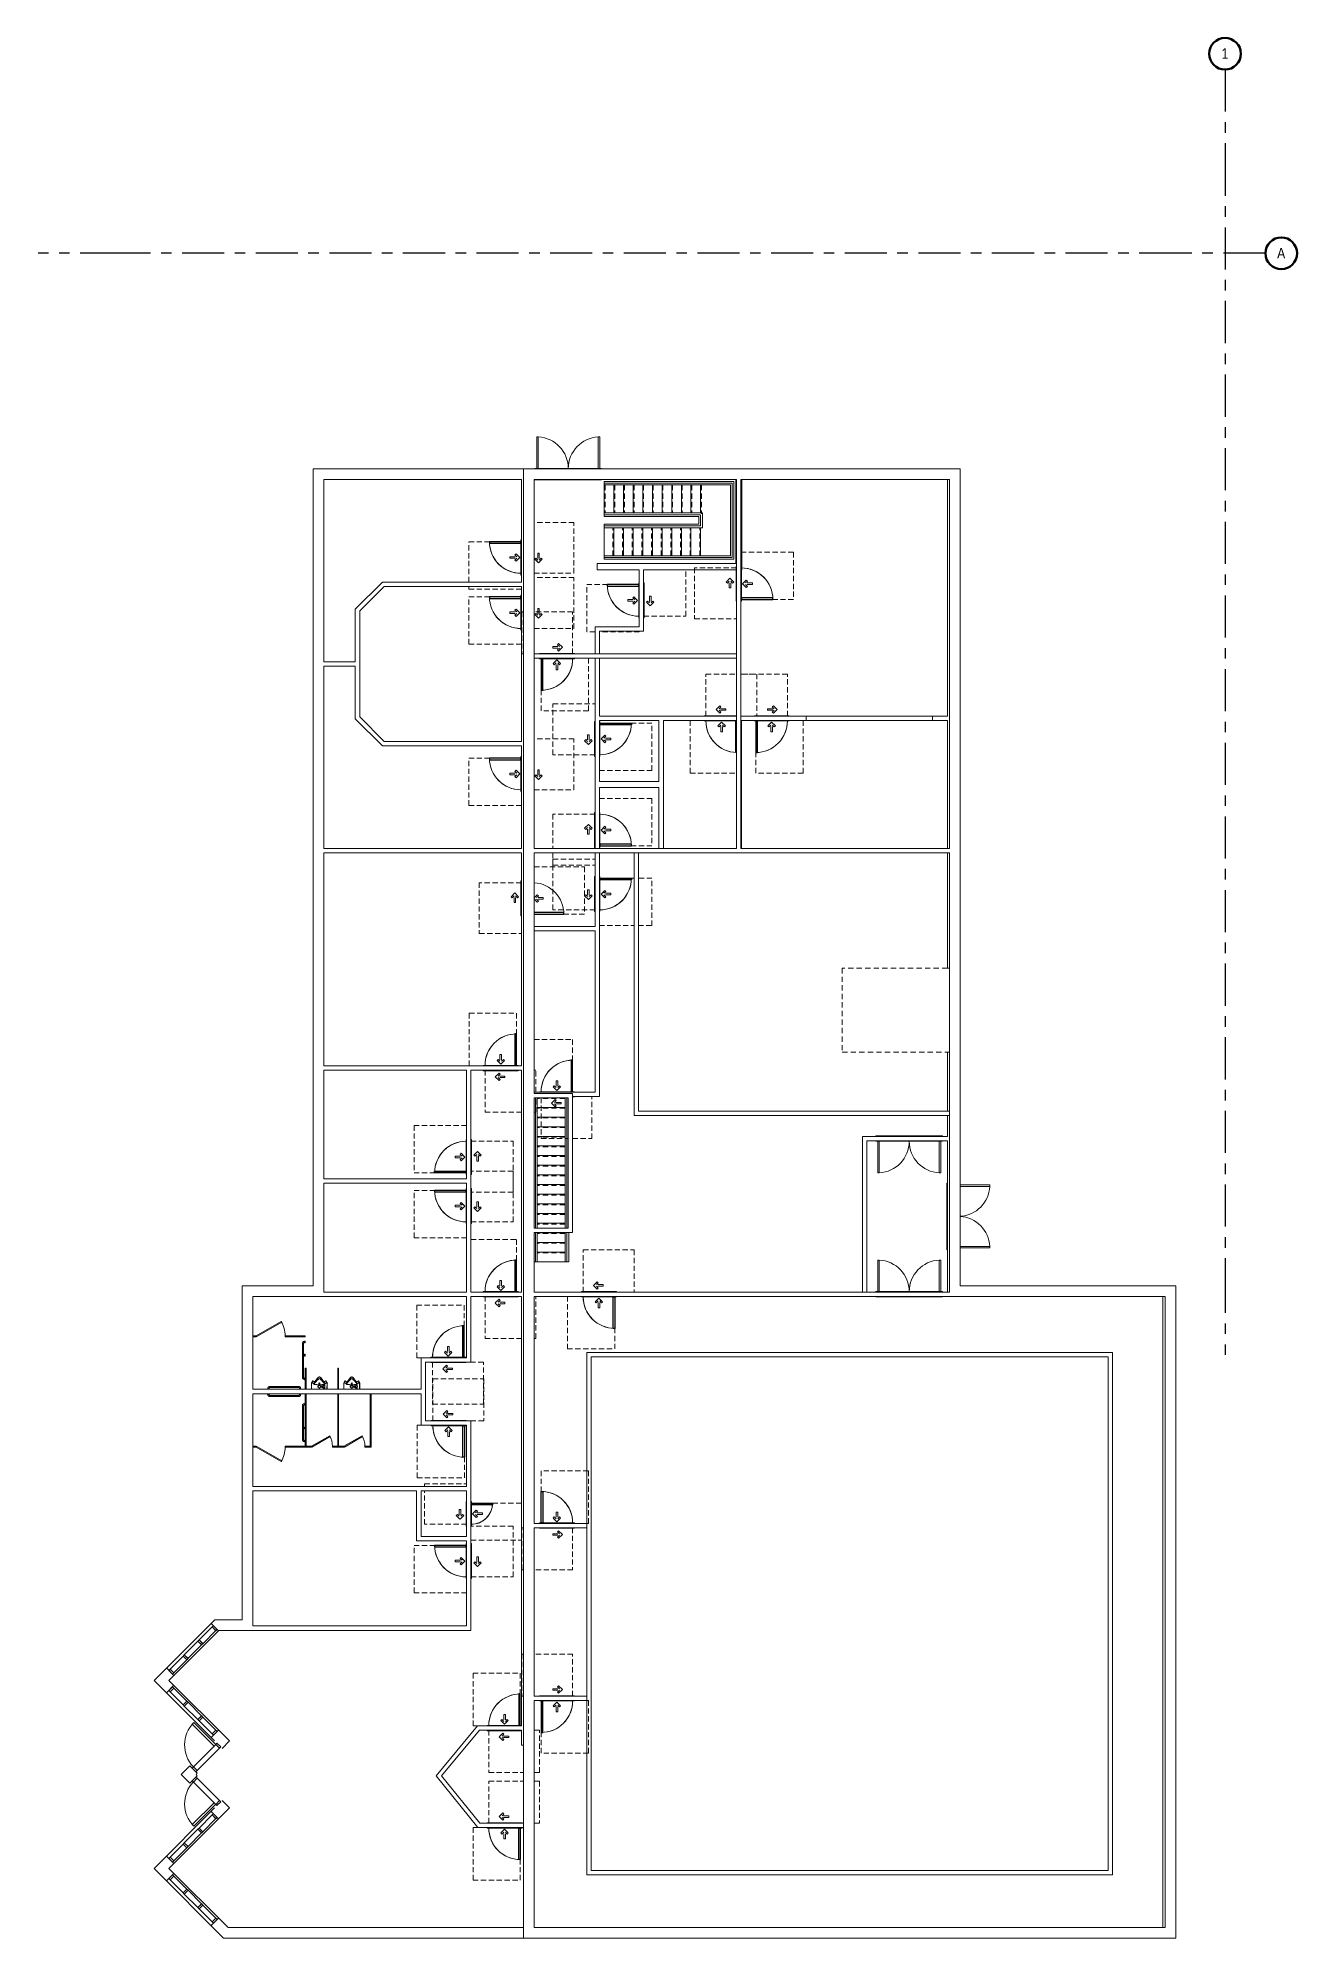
# Model space of a CAD drawing. Header units: inches. Extents: x -84 to 1352, y -748 to 1419.
import ezdxf

# ---------------------------------------------------------------- set-up
doc = ezdxf.new("R2010")
doc.units = ezdxf.units.IN
doc.header["$MEASUREMENT"] = 0
for name, pattern in [('ADA Clearance', [9, 6, -3]), ('Grid Line', [84, 48, -12, 12, -12]), ('Overhead', [9.75, 6, -3.75])]:
    doc.linetypes.add(name, pattern=pattern)
for name, color, linetype, lineweight in [('A-DOOR', 31, 'Continuous', 15), ('A-DOOR-FRAM', 31, 'Continuous', 15), ('A-FLOR-HRAL', 11, 'Continuous', 15), ('A-GLAZ-CWMG', 51, 'Continuous', 15), ('A-WALL', 113, 'Continuous', 15), ('I-WALL', 2, 'Continuous', 15), ('P-SANR-FIXT', 6, 'Continuous', 15), ('Q-SPCQ', 91, 'Continuous', 15), ('S-GRID', 1, 'Continuous', 9), ('S-GRID-IDEN', 1, 'Continuous', 50), ('S-STRS', 31, 'Continuous', 15)]:
    doc.layers.add(name, color=color, linetype=linetype, lineweight=lineweight)
doc.styles.add('Arial Narrow', font='ARIALN.TTF', dxfattribs={"height": 12})

# ---------------------------------------------------------------- blocks, each defined once
blk = doc.blocks.new('Toilet_Stall_Std_CE_ - Adj-5135786-ROOF')
at = {"layer": 'Q-SPCQ', "color": 253}
for p, q in [((-12, 63.5), (-19, 63.5)), ((-19, 63.5), (-19, 62.5)), ((-19, 62.5), (-19, 2.5)), ((-19, 62.5), (-12, 62.5)), ((-18, 2.5), (-18, 62.5)), ((-12, 62.5), (-12, 63.5)), ((11.5, 63.4), (-9.3, 51.4)), ((-9.3, 51.4), (-8.8, 50.5)), ((-8.8, 50.5), (12, 62.5)), ((12, 62.5), (11.5, 63.4)), ((12, 63.5), (12, 62.5)), ((19, 63.5), (12, 63.5)), ((12, 62.5), (19, 62.5)), ((18, 62.5), (18, 2.5)), ((19, 2.5), (19, 62.5))]:
    blk.add_line(p, q, dxfattribs=at)
blk.add_arc((12, 62.5), 24, 180, 210, dxfattribs=at)
blk = doc.blocks.new('Toilet_Stall_Std_CE_ - Adj-V1-ROOF')
at = {"layer": 'Q-SPCQ', "color": 253}
for p, q in [((-12, 63.5), (-19, 63.5)), ((-19, 63.5), (-19, 62.5)), ((-19, 62.5), (-19, 2.5)), ((-19, 62.5), (-12, 62.5)), ((-18, 2.5), (-18, 62.5)), ((-12, 62.5), (-12, 63.5)), ((11.5, 63.4), (-9.3, 51.4)), ((-9.3, 51.4), (-8.8, 50.5)), ((-8.8, 50.5), (12, 62.5)), ((12, 62.5), (11.5, 63.4)), ((12, 63.5), (12, 62.5)), ((19, 63.5), (12, 63.5)), ((12, 62.5), (19, 62.5)), ((18, 62.5), (18, 2.5)), ((19, 62.5), (19, 63.5)), ((19, 2.5), (19, 62.5))]:
    blk.add_line(p, q, dxfattribs=at)
blk.add_arc((12, 62.5), 24, 180, 210, dxfattribs=at)
blk = doc.blocks.new('Toilet_Stall_ADA_CE_ - Toilet-Stall-ADA_rfa-5136238-ROOF')
at = {"layer": 'Q-SPCQ', "color": 253}
for p, q in [((25.5, 62.6), (-3.1, 79.1)), ((-2.6, 80), (26, 63.5)), ((-7, 63.5), (-30, 63.5)), ((-30, 63.5), (-30, 62.5)), ((-30, 62.5), (-7, 62.5)), ((-7, 62.5), (-7, 63.5)), ((26, 63.5), (25.5, 62.6)), ((30, 63.5), (26, 63.5)), ((26, 63.5), (26, 62.5)), ((26, 62.5), (30, 62.5))]:
    blk.add_line(p, q, dxfattribs=at)
blk.add_arc((26, 63.5), 33, 150, 180, dxfattribs=at)
blk = doc.blocks.new('RR Access_Grab Bar_Back_CE_ - 36_ _GB-1_-5136239-ROOF')
at = {"layer": 'Q-SPCQ', "color": 253}
for p, q in [((-43, 0), (-43, -0.8)), ((-43, -0.8), (-41, -0.8)), ((-42.6, -0.8), (-42.6, -1.5)), ((-41.4, -1.5), (-41.4, -0.8)), ((-41, -0.8), (-41, 0)), ((-7, -1.9), (-41, -1.9)), ((-41, -3.1), (-7, -3.1)), ((-7, 0), (-7, -0.8)), ((-7, -0.8), (-5, -0.8)), ((-6.6, -0.8), (-6.6, -1.5)), ((-5.4, -1.5), (-5.4, -0.8)), ((-5, -0.8), (-5, 0))]:
    blk.add_line(p, q, dxfattribs=at)
at = {"layer": 'Q-SPCQ', "color": 253, "flags": 128}
for points in [[(-42.6, -1.5), (-42.6, -1.6), (-42.6, -1.6), (-42.6, -1.7), (-42.6, -1.8), (-42.6, -1.8), (-42.6, -1.9), (-42.6, -1.9), (-42.5, -2), (-42.5, -2.1), (-42.5, -2.1), (-42.5, -2.2), (-42.4, -2.3), (-42.4, -2.3), (-42.4, -2.4), (-42.3, -2.4), (-42.3, -2.5), (-42.3, -2.5), (-42.2, -2.6), (-42.2, -2.6), (-42.1, -2.7), (-42.1, -2.7), (-42, -2.8), (-42, -2.8), (-41.9, -2.8), (-41.9, -2.9), (-41.8, -2.9), (-41.8, -2.9), (-41.7, -3), (-41.6, -3), (-41.6, -3), (-41.5, -3), (-41.5, -3.1), (-41.4, -3.1), (-41.3, -3.1), (-41.3, -3.1), (-41.2, -3.1), (-41.1, -3.1), (-41.1, -3.1), (-41, -3.1), (-41, -3.1)], [(-41, -1.9), (-41, -1.9), (-41, -1.9), (-41, -1.9), (-41.1, -1.9), (-41.1, -1.9), (-41.1, -1.9), (-41.1, -1.9), (-41.1, -1.9), (-41.1, -1.9), (-41.1, -1.8), (-41.2, -1.8), (-41.2, -1.8), (-41.2, -1.8), (-41.2, -1.8), (-41.2, -1.8), (-41.2, -1.8), (-41.2, -1.8), (-41.2, -1.8), (-41.3, -1.8), (-41.3, -1.8), (-41.3, -1.8), (-41.3, -1.7), (-41.3, -1.7), (-41.3, -1.7), (-41.3, -1.7), (-41.3, -1.7), (-41.3, -1.7), (-41.3, -1.7), (-41.3, -1.6), (-41.3, -1.6), (-41.4, -1.6), (-41.4, -1.6), (-41.4, -1.6), (-41.4, -1.6), (-41.4, -1.6), (-41.4, -1.5), (-41.4, -1.5), (-41.4, -1.5), (-41.4, -1.5), (-41.4, -1.5)], [(-6.6, -1.5), (-6.6, -1.5), (-6.6, -1.5), (-6.6, -1.5), (-6.6, -1.6), (-6.6, -1.6), (-6.6, -1.6), (-6.6, -1.6), (-6.6, -1.6), (-6.6, -1.6), (-6.7, -1.6), (-6.7, -1.7), (-6.7, -1.7), (-6.7, -1.7), (-6.7, -1.7), (-6.7, -1.7), (-6.7, -1.7), (-6.7, -1.7), (-6.7, -1.7), (-6.7, -1.8), (-6.7, -1.8), (-6.7, -1.8), (-6.8, -1.8), (-6.8, -1.8), (-6.8, -1.8), (-6.8, -1.8), (-6.8, -1.8), (-6.8, -1.8), (-6.8, -1.8), (-6.9, -1.8), (-6.9, -1.8), (-6.9, -1.9), (-6.9, -1.9), (-6.9, -1.9), (-6.9, -1.9), (-6.9, -1.9), (-7, -1.9), (-7, -1.9), (-7, -1.9), (-7, -1.9), (-7, -1.9)], [(-7, -3.1), (-6.9, -3.1), (-6.9, -3.1), (-6.8, -3.1), (-6.7, -3.1), (-6.7, -3.1), (-6.6, -3.1), (-6.6, -3.1), (-6.5, -3), (-6.4, -3), (-6.4, -3), (-6.3, -3), (-6.2, -2.9), (-6.2, -2.9), (-6.1, -2.9), (-6.1, -2.8), (-6, -2.8), (-6, -2.8), (-5.9, -2.7), (-5.9, -2.7), (-5.8, -2.6), (-5.8, -2.6), (-5.7, -2.5), (-5.7, -2.5), (-5.7, -2.4), (-5.6, -2.4), (-5.6, -2.3), (-5.6, -2.3), (-5.5, -2.2), (-5.5, -2.1), (-5.5, -2.1), (-5.5, -2), (-5.4, -2), (-5.4, -1.9), (-5.4, -1.8), (-5.4, -1.8), (-5.4, -1.7), (-5.4, -1.6), (-5.4, -1.6), (-5.4, -1.5), (-5.4, -1.5)]]:
    blk.add_lwpolyline(points, dxfattribs=at)
blk = doc.blocks.new('RR Access_Grab Bar_Side_CE_ - 42_ _GB-2_-5136240-ROOF')
at = {"layer": 'Q-SPCQ', "color": 253}
for p, q in [((-3.1, -13), (-3.1, -53)), ((-1.9, -38.4), (-1.9, -13)), ((-0.8, -11.4), (-1.5, -11.4)), ((-1.5, -12.6), (-0.8, -12.6)), ((-0.8, -11), (-0.8, -13)), ((0, -11), (-0.8, -11)), ((-0.8, -13), (0, -13)), ((-1.9, -53), (-1.9, -39.6)), ((-0.8, -53.4), (-1.5, -53.4)), ((-1.5, -54.6), (-0.8, -54.6)), ((-0.8, -53), (-0.8, -55)), ((0, -53), (-0.8, -53)), ((-0.8, -55), (0, -55))]:
    blk.add_line(p, q, dxfattribs=at)
at = {"layer": 'Q-SPCQ', "color": 253, "flags": 128}
for points in [[(-1.5, -11.4), (-1.6, -11.4), (-1.6, -11.4), (-1.7, -11.4), (-1.8, -11.4), (-1.8, -11.4), (-1.9, -11.4), (-1.9, -11.4), (-2, -11.5), (-2.1, -11.5), (-2.1, -11.5), (-2.2, -11.5), (-2.3, -11.6), (-2.3, -11.6), (-2.4, -11.6), (-2.4, -11.7), (-2.5, -11.7), (-2.5, -11.7), (-2.6, -11.8), (-2.6, -11.8), (-2.7, -11.9), (-2.7, -11.9), (-2.8, -12), (-2.8, -12), (-2.8, -12.1), (-2.9, -12.1), (-2.9, -12.2), (-2.9, -12.2), (-3, -12.3), (-3, -12.4), (-3, -12.4), (-3, -12.5), (-3.1, -12.5), (-3.1, -12.6), (-3.1, -12.7), (-3.1, -12.7), (-3.1, -12.8), (-3.1, -12.9), (-3.1, -12.9), (-3.1, -13), (-3.1, -13)], [(-1.9, -13), (-1.9, -13), (-1.9, -13), (-1.9, -13), (-1.9, -12.9), (-1.9, -12.9), (-1.9, -12.9), (-1.9, -12.9), (-1.9, -12.9), (-1.9, -12.9), (-1.8, -12.9), (-1.8, -12.8), (-1.8, -12.8), (-1.8, -12.8), (-1.8, -12.8), (-1.8, -12.8), (-1.8, -12.8), (-1.8, -12.8), (-1.8, -12.8), (-1.8, -12.7), (-1.8, -12.7), (-1.8, -12.7), (-1.7, -12.7), (-1.7, -12.7), (-1.7, -12.7), (-1.7, -12.7), (-1.7, -12.7), (-1.7, -12.7), (-1.7, -12.7), (-1.6, -12.7), (-1.6, -12.7), (-1.6, -12.6), (-1.6, -12.6), (-1.6, -12.6), (-1.6, -12.6), (-1.6, -12.6), (-1.5, -12.6), (-1.5, -12.6), (-1.5, -12.6), (-1.5, -12.6), (-1.5, -12.6)], [(-3.1, -53), (-3.1, -53.1), (-3.1, -53.1), (-3.1, -53.2), (-3.1, -53.3), (-3.1, -53.3), (-3.1, -53.4), (-3.1, -53.4), (-3, -53.5), (-3, -53.6), (-3, -53.6), (-3, -53.7), (-2.9, -53.8), (-2.9, -53.8), (-2.9, -53.9), (-2.8, -53.9), (-2.8, -54), (-2.8, -54), (-2.7, -54.1), (-2.7, -54.1), (-2.6, -54.2), (-2.6, -54.2), (-2.5, -54.3), (-2.5, -54.3), (-2.4, -54.3), (-2.4, -54.4), (-2.3, -54.4), (-2.3, -54.4), (-2.2, -54.5), (-2.1, -54.5), (-2.1, -54.5), (-2, -54.5), (-2, -54.6), (-1.9, -54.6), (-1.8, -54.6), (-1.8, -54.6), (-1.7, -54.6), (-1.6, -54.6), (-1.6, -54.6), (-1.5, -54.6), (-1.5, -54.6)], [(-1.5, -53.4), (-1.5, -53.4), (-1.5, -53.4), (-1.5, -53.4), (-1.6, -53.4), (-1.6, -53.4), (-1.6, -53.4), (-1.6, -53.4), (-1.6, -53.4), (-1.6, -53.4), (-1.6, -53.3), (-1.7, -53.3), (-1.7, -53.3), (-1.7, -53.3), (-1.7, -53.3), (-1.7, -53.3), (-1.7, -53.3), (-1.7, -53.3), (-1.7, -53.3), (-1.8, -53.3), (-1.8, -53.3), (-1.8, -53.3), (-1.8, -53.2), (-1.8, -53.2), (-1.8, -53.2), (-1.8, -53.2), (-1.8, -53.2), (-1.8, -53.2), (-1.8, -53.2), (-1.8, -53.1), (-1.8, -53.1), (-1.9, -53.1), (-1.9, -53.1), (-1.9, -53.1), (-1.9, -53.1), (-1.9, -53.1), (-1.9, -53), (-1.9, -53), (-1.9, -53), (-1.9, -53), (-1.9, -53)]]:
    blk.add_lwpolyline(points, dxfattribs=at)
blk = doc.blocks.new('RR Access_Grab Bar_Vert_CE_ - 24_ _GB-3_-5136241-ROOF')
at = {"layer": 'Q-SPCQ', "color": 253}
for p, q in [((-0.8, -38.4), (-1.5, -38.4)), ((-0.8, -38.4), (-1.5, -38.4)), ((-1.5, -39.6), (-0.8, -39.6)), ((-1.5, -39.6), (-0.8, -39.6)), ((-0.8, -38), (-0.8, -38)), ((-0.8, -38), (-0.8, -39)), ((-0.8, -39), (-0.8, -40)), ((-0.8, -40), (-0.8, -40)), ((0, -38), (-0.8, -38)), ((0, -38), (-0.8, -38)), ((-0.8, -40), (0, -40)), ((-0.8, -40), (0, -40))]:
    blk.add_line(p, q, dxfattribs=at)
at = {"layer": 'Q-SPCQ', "color": 253, "flags": 128}
for points in [[(-3.1, -38.9), (-3.1, -38.9), (-3.1, -38.8), (-3.1, -38.8), (-3.1, -38.8), (-3.1, -38.8), (-3.1, -38.7), (-3.1, -38.7), (-3, -38.7), (-3, -38.7), (-3, -38.6), (-3, -38.6), (-3, -38.6), (-3, -38.6), (-3, -38.6), (-2.9, -38.6), (-2.9, -38.5), (-2.9, -38.5), (-2.9, -38.5), (-2.9, -38.5), (-2.8, -38.5), (-2.8, -38.5), (-2.8, -38.4), (-2.8, -38.4), (-2.7, -38.4), (-2.7, -38.4), (-2.7, -38.4), (-2.7, -38.4), (-2.7, -38.4), (-2.6, -38.4), (-2.6, -38.4), (-2.6, -38.4), (-2.6, -38.4), (-2.5, -38.4), (-2.5, -38.4), (-2.5, -38.4)], [(-2.5, -39.6), (-2.5, -39.6), (-2.5, -39.6), (-2.6, -39.6), (-2.6, -39.6), (-2.6, -39.6), (-2.6, -39.6), (-2.7, -39.6), (-2.7, -39.6), (-2.7, -39.6), (-2.7, -39.6), (-2.8, -39.6), (-2.8, -39.6), (-2.8, -39.5), (-2.8, -39.5), (-2.9, -39.5), (-2.9, -39.5), (-2.9, -39.5), (-2.9, -39.5), (-2.9, -39.5), (-2.9, -39.4), (-3, -39.4), (-3, -39.4), (-3, -39.4), (-3, -39.4), (-3, -39.3), (-3, -39.3), (-3.1, -39.3), (-3.1, -39.3), (-3.1, -39.2), (-3.1, -39.2), (-3.1, -39.2), (-3.1, -39.2), (-3.1, -39.2), (-3.1, -39.1), (-3.1, -39.1)], [(-2.5, -38.4), (-2.5, -38.4), (-2.5, -38.4), (-2.5, -38.4), (-2.5, -38.4), (-2.5, -38.4)], [(-1.5, -38.4), (-1.5, -38.4), (-1.6, -38.4), (-1.6, -38.4), (-1.7, -38.4), (-1.7, -38.4), (-1.7, -38.4), (-1.8, -38.4), (-1.8, -38.4), (-1.9, -38.4), (-1.9, -38.4), (-1.9, -38.4), (-2, -38.4), (-2, -38.4), (-2, -38.4), (-2.1, -38.4), (-2.1, -38.4), (-2.1, -38.4), (-2.2, -38.4), (-2.2, -38.4), (-2.2, -38.4), (-2.2, -38.4), (-2.3, -38.4), (-2.3, -38.4), (-2.3, -38.4), (-2.3, -38.4), (-2.4, -38.4), (-2.4, -38.4), (-2.4, -38.4), (-2.4, -38.4), (-2.4, -38.4), (-2.4, -38.4), (-2.5, -38.4), (-2.5, -38.4), (-2.5, -38.4), (-2.5, -38.4), (-2.5, -38.4), (-2.5, -38.4), (-2.5, -38.4), (-2.5, -38.4)], [(-2.5, -39.6), (-2.5, -39.6), (-2.5, -39.6), (-2.5, -39.6), (-2.5, -39.6), (-2.5, -39.6)], [(-2.5, -39.6), (-2.5, -39.6), (-2.5, -39.6), (-2.5, -39.6), (-2.5, -39.6), (-2.5, -39.6), (-2.5, -39.6), (-2.5, -39.6), (-2.4, -39.6), (-2.4, -39.6), (-2.4, -39.6), (-2.4, -39.6), (-2.4, -39.6), (-2.4, -39.6), (-2.3, -39.6), (-2.3, -39.6), (-2.3, -39.6), (-2.3, -39.6), (-2.3, -39.6), (-2.2, -39.6), (-2.2, -39.6), (-2.2, -39.6), (-2.1, -39.6), (-2.1, -39.6), (-2.1, -39.6), (-2, -39.6), (-2, -39.6), (-2, -39.6), (-1.9, -39.6), (-1.9, -39.6), (-1.9, -39.6), (-1.8, -39.6), (-1.8, -39.6), (-1.7, -39.6), (-1.7, -39.6), (-1.7, -39.6), (-1.6, -39.6), (-1.6, -39.6), (-1.6, -39.6), (-1.5, -39.6), (-1.5, -39.6)], [(-2.3, -38.4), (-2.2, -38.4), (-2.2, -38.4), (-2.2, -38.4), (-2.1, -38.4), (-2.1, -38.4), (-2.1, -38.4), (-2, -38.4), (-2, -38.4), (-2, -38.4), (-1.9, -38.4), (-1.9, -38.4), (-1.9, -38.4), (-1.8, -38.4), (-1.8, -38.4), (-1.7, -38.4), (-1.7, -38.4), (-1.7, -38.4), (-1.6, -38.4), (-1.6, -38.4), (-1.6, -38.4), (-1.5, -38.4), (-1.5, -38.4)], [(-1.5, -39.6), (-1.5, -39.6), (-1.6, -39.6), (-1.6, -39.6), (-1.7, -39.6), (-1.7, -39.6), (-1.7, -39.6), (-1.8, -39.6), (-1.8, -39.6), (-1.9, -39.6), (-1.9, -39.6), (-1.9, -39.6), (-2, -39.6), (-2, -39.6), (-2, -39.6), (-2.1, -39.6), (-2.1, -39.6), (-2.1, -39.6), (-2.2, -39.6), (-2.2, -39.6), (-2.2, -39.6), (-2.2, -39.6), (-2.3, -39.6)]]:
    blk.add_lwpolyline(points, dxfattribs=at)
blk = doc.blocks.new('Toilet_Stall_ADA_CE_ - Toilet-Stall-ADA_rfa-5136374-ROOF')
at = {"layer": 'Q-SPCQ', "color": 253}
for p, q in [((-30, -62.5), (-30, -63.5)), ((-7, -62.5), (-30, -62.5)), ((-30, -63.5), (-7, -63.5)), ((-7, -63.5), (-7, -62.5)), ((25.5, -62.6), (-3.1, -79.1)), ((-2.6, -80), (26, -63.5)), ((26, -63.5), (25.5, -62.6)), ((30, -62.5), (26, -62.5)), ((26, -62.5), (26, -63.5)), ((26, -63.5), (30, -63.5))]:
    blk.add_line(p, q, dxfattribs=at)
blk.add_arc((26, -63.5), 33, 180, 210, dxfattribs=at)
blk = doc.blocks.new('RR Access_Grab Bar_Back_CE_ - 36_ _GB-1_-1693847-ROOF')
at = {"layer": 'Q-SPCQ', "color": 253}
for p, q in [((-43, 0.7), (-43, 0)), ((-41, 0.7), (-43, 0.7)), ((-42.6, 1.5), (-42.6, 0.7)), ((-41.4, 0.7), (-41.4, 1.5)), ((-7, 3.1), (-41, 3.1)), ((-41, 1.9), (-7, 1.9)), ((-41, 0), (-41, 0.7)), ((-7, 0.7), (-7, 0)), ((-5, 0.7), (-7, 0.7)), ((-6.6, 1.5), (-6.6, 0.7)), ((-5.4, 0.7), (-5.4, 1.5)), ((-5, 0), (-5, 0.7))]:
    blk.add_line(p, q, dxfattribs=at)
at = {"layer": 'Q-SPCQ', "color": 253, "flags": 128}
for points in [[(-41, 3.1), (-41.1, 3.1), (-41.1, 3.1), (-41.2, 3.1), (-41.3, 3.1), (-41.3, 3.1), (-41.4, 3.1), (-41.4, 3.1), (-41.5, 3), (-41.6, 3), (-41.6, 3), (-41.7, 3), (-41.8, 2.9), (-41.8, 2.9), (-41.9, 2.9), (-41.9, 2.8), (-42, 2.8), (-42, 2.8), (-42.1, 2.7), (-42.1, 2.7), (-42.2, 2.6), (-42.2, 2.6), (-42.3, 2.5), (-42.3, 2.5), (-42.3, 2.4), (-42.4, 2.4), (-42.4, 2.3), (-42.4, 2.3), (-42.5, 2.2), (-42.5, 2.1), (-42.5, 2.1), (-42.5, 2), (-42.6, 2), (-42.6, 1.9), (-42.6, 1.8), (-42.6, 1.8), (-42.6, 1.7), (-42.6, 1.6), (-42.6, 1.6), (-42.6, 1.5), (-42.6, 1.5)], [(-41.4, 1.5), (-41.4, 1.5), (-41.4, 1.5), (-41.4, 1.5), (-41.4, 1.6), (-41.4, 1.6), (-41.4, 1.6), (-41.4, 1.6), (-41.4, 1.6), (-41.4, 1.6), (-41.3, 1.6), (-41.3, 1.7), (-41.3, 1.7), (-41.3, 1.7), (-41.3, 1.7), (-41.3, 1.7), (-41.3, 1.7), (-41.3, 1.7), (-41.3, 1.7), (-41.3, 1.8), (-41.3, 1.8), (-41.3, 1.8), (-41.2, 1.8), (-41.2, 1.8), (-41.2, 1.8), (-41.2, 1.8), (-41.2, 1.8), (-41.2, 1.8), (-41.2, 1.8), (-41.1, 1.8), (-41.1, 1.8), (-41.1, 1.9), (-41.1, 1.9), (-41.1, 1.9), (-41.1, 1.9), (-41.1, 1.9), (-41, 1.9), (-41, 1.9), (-41, 1.9), (-41, 1.9), (-41, 1.9)], [(-5.4, 1.5), (-5.4, 1.6), (-5.4, 1.6), (-5.4, 1.7), (-5.4, 1.8), (-5.4, 1.8), (-5.4, 1.9), (-5.4, 1.9), (-5.5, 2), (-5.5, 2.1), (-5.5, 2.1), (-5.5, 2.2), (-5.6, 2.3), (-5.6, 2.3), (-5.6, 2.4), (-5.7, 2.4), (-5.7, 2.5), (-5.7, 2.5), (-5.8, 2.6), (-5.8, 2.6), (-5.9, 2.7), (-5.9, 2.7), (-6, 2.8), (-6, 2.8), (-6.1, 2.8), (-6.1, 2.9), (-6.2, 2.9), (-6.2, 2.9), (-6.3, 3), (-6.4, 3), (-6.4, 3), (-6.5, 3), (-6.5, 3.1), (-6.6, 3.1), (-6.7, 3.1), (-6.7, 3.1), (-6.8, 3.1), (-6.9, 3.1), (-6.9, 3.1), (-7, 3.1), (-7, 3.1)], [(-7, 1.9), (-7, 1.9), (-7, 1.9), (-7, 1.9), (-6.9, 1.9), (-6.9, 1.9), (-6.9, 1.9), (-6.9, 1.9), (-6.9, 1.9), (-6.9, 1.9), (-6.9, 1.8), (-6.8, 1.8), (-6.8, 1.8), (-6.8, 1.8), (-6.8, 1.8), (-6.8, 1.8), (-6.8, 1.8), (-6.8, 1.8), (-6.8, 1.8), (-6.7, 1.8), (-6.7, 1.8), (-6.7, 1.8), (-6.7, 1.7), (-6.7, 1.7), (-6.7, 1.7), (-6.7, 1.7), (-6.7, 1.7), (-6.7, 1.7), (-6.7, 1.7), (-6.7, 1.6), (-6.7, 1.6), (-6.6, 1.6), (-6.6, 1.6), (-6.6, 1.6), (-6.6, 1.6), (-6.6, 1.6), (-6.6, 1.5), (-6.6, 1.5), (-6.6, 1.5), (-6.6, 1.5), (-6.6, 1.5)]]:
    blk.add_lwpolyline(points, dxfattribs=at)
blk = doc.blocks.new('RR Access_Grab Bar_Side_CE_ - 42_ _GB-2_-1694463-ROOF')
at = {"layer": 'Q-SPCQ', "color": 253}
for p, q in [((-3.1, 53), (-3.1, 13)), ((-1.9, 39.6), (-1.9, 53)), ((-0.8, 54.6), (-1.5, 54.6)), ((-1.5, 53.4), (-0.8, 53.4)), ((-0.8, 55), (-0.8, 53)), ((0, 55), (-0.8, 55)), ((-0.8, 53), (0, 53)), ((0, 53), (0, 55)), ((-1.9, 13), (-1.9, 38.4)), ((-0.8, 12.6), (-1.5, 12.6)), ((-1.5, 11.4), (-0.8, 11.4)), ((-0.8, 13), (-0.8, 11)), ((0, 13), (-0.8, 13)), ((-0.8, 11), (0, 11))]:
    blk.add_line(p, q, dxfattribs=at)
at = {"layer": 'Q-SPCQ', "color": 253, "flags": 128}
for points in [[(-1.5, 54.6), (-1.6, 54.6), (-1.6, 54.6), (-1.7, 54.6), (-1.8, 54.6), (-1.8, 54.6), (-1.9, 54.6), (-1.9, 54.6), (-2, 54.5), (-2.1, 54.5), (-2.1, 54.5), (-2.2, 54.5), (-2.3, 54.4), (-2.3, 54.4), (-2.4, 54.4), (-2.4, 54.3), (-2.5, 54.3), (-2.5, 54.3), (-2.6, 54.2), (-2.6, 54.2), (-2.7, 54.1), (-2.7, 54.1), (-2.8, 54), (-2.8, 54), (-2.8, 53.9), (-2.9, 53.9), (-2.9, 53.8), (-2.9, 53.8), (-3, 53.7), (-3, 53.6), (-3, 53.6), (-3, 53.5), (-3.1, 53.5), (-3.1, 53.4), (-3.1, 53.3), (-3.1, 53.3), (-3.1, 53.2), (-3.1, 53.1), (-3.1, 53.1), (-3.1, 53), (-3.1, 53)], [(-1.9, 53), (-1.9, 53), (-1.9, 53), (-1.9, 53), (-1.9, 53.1), (-1.9, 53.1), (-1.9, 53.1), (-1.9, 53.1), (-1.9, 53.1), (-1.9, 53.1), (-1.8, 53.1), (-1.8, 53.2), (-1.8, 53.2), (-1.8, 53.2), (-1.8, 53.2), (-1.8, 53.2), (-1.8, 53.2), (-1.8, 53.2), (-1.8, 53.2), (-1.8, 53.3), (-1.8, 53.3), (-1.8, 53.3), (-1.7, 53.3), (-1.7, 53.3), (-1.7, 53.3), (-1.7, 53.3), (-1.7, 53.3), (-1.7, 53.3), (-1.7, 53.3), (-1.6, 53.3), (-1.6, 53.3), (-1.6, 53.4), (-1.6, 53.4), (-1.6, 53.4), (-1.6, 53.4), (-1.6, 53.4), (-1.5, 53.4), (-1.5, 53.4), (-1.5, 53.4), (-1.5, 53.4), (-1.5, 53.4)], [(-3.1, 13), (-3.1, 12.9), (-3.1, 12.9), (-3.1, 12.8), (-3.1, 12.7), (-3.1, 12.7), (-3.1, 12.6), (-3.1, 12.6), (-3, 12.5), (-3, 12.4), (-3, 12.4), (-3, 12.3), (-2.9, 12.2), (-2.9, 12.2), (-2.9, 12.1), (-2.8, 12.1), (-2.8, 12), (-2.8, 12), (-2.7, 11.9), (-2.7, 11.9), (-2.6, 11.8), (-2.6, 11.8), (-2.5, 11.7), (-2.5, 11.7), (-2.4, 11.7), (-2.4, 11.6), (-2.3, 11.6), (-2.3, 11.6), (-2.2, 11.5), (-2.1, 11.5), (-2.1, 11.5), (-2, 11.5), (-2, 11.4), (-1.9, 11.4), (-1.8, 11.4), (-1.8, 11.4), (-1.7, 11.4), (-1.6, 11.4), (-1.6, 11.4), (-1.5, 11.4), (-1.5, 11.4)], [(-1.5, 12.6), (-1.5, 12.6), (-1.5, 12.6), (-1.5, 12.6), (-1.6, 12.6), (-1.6, 12.6), (-1.6, 12.6), (-1.6, 12.6), (-1.6, 12.6), (-1.6, 12.6), (-1.6, 12.7), (-1.7, 12.7), (-1.7, 12.7), (-1.7, 12.7), (-1.7, 12.7), (-1.7, 12.7), (-1.7, 12.7), (-1.7, 12.7), (-1.7, 12.7), (-1.8, 12.7), (-1.8, 12.7), (-1.8, 12.7), (-1.8, 12.8), (-1.8, 12.8), (-1.8, 12.8), (-1.8, 12.8), (-1.8, 12.8), (-1.8, 12.8), (-1.8, 12.8), (-1.8, 12.9), (-1.8, 12.9), (-1.9, 12.9), (-1.9, 12.9), (-1.9, 12.9), (-1.9, 12.9), (-1.9, 12.9), (-1.9, 13), (-1.9, 13), (-1.9, 13), (-1.9, 13), (-1.9, 13)]]:
    blk.add_lwpolyline(points, dxfattribs=at)
blk = doc.blocks.new('RR Access_Grab Bar_Vert_CE_ - 24_ _GB-3_-1696212-ROOF')
at = {"layer": 'Q-SPCQ', "color": 253}
for p, q in [((-0.8, 39.6), (-1.5, 39.6)), ((-0.8, 39.6), (-1.5, 39.6)), ((-1.5, 38.4), (-0.8, 38.4)), ((-1.5, 38.4), (-0.8, 38.4)), ((-0.8, 40), (-0.8, 40)), ((-0.8, 40), (-0.8, 39)), ((-0.8, 39), (-0.8, 38)), ((-0.8, 38), (-0.8, 38)), ((0, 40), (-0.8, 40)), ((0, 40), (-0.8, 40)), ((-0.8, 38), (0, 38)), ((-0.8, 38), (0, 38)), ((0, 40), (0, 40)), ((0, 39), (0, 40)), ((0, 38), (0, 39)), ((0, 38), (0, 38))]:
    blk.add_line(p, q, dxfattribs=at)
at = {"layer": 'Q-SPCQ', "color": 253, "flags": 128}
for points in [[(-3.1, 39.1), (-3.1, 39.1), (-3.1, 39.2), (-3.1, 39.2), (-3.1, 39.2), (-3.1, 39.2), (-3.1, 39.3), (-3.1, 39.3), (-3, 39.3), (-3, 39.3), (-3, 39.4), (-3, 39.4), (-3, 39.4), (-3, 39.4), (-3, 39.4), (-2.9, 39.4), (-2.9, 39.5), (-2.9, 39.5), (-2.9, 39.5), (-2.9, 39.5), (-2.8, 39.5), (-2.8, 39.5), (-2.8, 39.6), (-2.8, 39.6), (-2.7, 39.6), (-2.7, 39.6), (-2.7, 39.6), (-2.7, 39.6), (-2.7, 39.6), (-2.6, 39.6), (-2.6, 39.6), (-2.6, 39.6), (-2.6, 39.6), (-2.5, 39.6), (-2.5, 39.6), (-2.5, 39.6)], [(-2.5, 38.4), (-2.5, 38.4), (-2.5, 38.4), (-2.6, 38.4), (-2.6, 38.4), (-2.6, 38.4), (-2.6, 38.4), (-2.7, 38.4), (-2.7, 38.4), (-2.7, 38.4), (-2.7, 38.4), (-2.8, 38.4), (-2.8, 38.4), (-2.8, 38.5), (-2.8, 38.5), (-2.9, 38.5), (-2.9, 38.5), (-2.9, 38.5), (-2.9, 38.5), (-2.9, 38.5), (-2.9, 38.6), (-3, 38.6), (-3, 38.6), (-3, 38.6), (-3, 38.6), (-3, 38.7), (-3, 38.7), (-3.1, 38.7), (-3.1, 38.7), (-3.1, 38.8), (-3.1, 38.8), (-3.1, 38.8), (-3.1, 38.8), (-3.1, 38.8), (-3.1, 38.9), (-3.1, 38.9)], [(-2.5, 39.6), (-2.5, 39.6), (-2.5, 39.6), (-2.5, 39.6), (-2.5, 39.6), (-2.5, 39.6)], [(-1.5, 39.6), (-1.5, 39.6), (-1.6, 39.6), (-1.6, 39.6), (-1.7, 39.6), (-1.7, 39.6), (-1.7, 39.6), (-1.8, 39.6), (-1.8, 39.6), (-1.9, 39.6), (-1.9, 39.6), (-1.9, 39.6), (-2, 39.6), (-2, 39.6), (-2, 39.6), (-2.1, 39.6), (-2.1, 39.6), (-2.1, 39.6), (-2.2, 39.6), (-2.2, 39.6), (-2.2, 39.6), (-2.2, 39.6), (-2.3, 39.6), (-2.3, 39.6), (-2.3, 39.6), (-2.3, 39.6), (-2.4, 39.6), (-2.4, 39.6), (-2.4, 39.6), (-2.4, 39.6), (-2.4, 39.6), (-2.4, 39.6), (-2.5, 39.6), (-2.5, 39.6), (-2.5, 39.6), (-2.5, 39.6), (-2.5, 39.6), (-2.5, 39.6), (-2.5, 39.6), (-2.5, 39.6)], [(-2.5, 38.4), (-2.5, 38.4), (-2.5, 38.4), (-2.5, 38.4), (-2.5, 38.4), (-2.5, 38.4)], [(-2.5, 38.4), (-2.5, 38.4), (-2.5, 38.4), (-2.5, 38.4), (-2.5, 38.4), (-2.5, 38.4), (-2.5, 38.4), (-2.5, 38.4), (-2.4, 38.4), (-2.4, 38.4), (-2.4, 38.4), (-2.4, 38.4), (-2.4, 38.4), (-2.4, 38.4), (-2.3, 38.4), (-2.3, 38.4), (-2.3, 38.4), (-2.3, 38.4), (-2.3, 38.4), (-2.2, 38.4), (-2.2, 38.4), (-2.2, 38.4), (-2.1, 38.4), (-2.1, 38.4), (-2.1, 38.4), (-2, 38.4), (-2, 38.4), (-2, 38.4), (-1.9, 38.4), (-1.9, 38.4), (-1.9, 38.4), (-1.8, 38.4), (-1.8, 38.4), (-1.7, 38.4), (-1.7, 38.4), (-1.7, 38.4), (-1.6, 38.4), (-1.6, 38.4), (-1.6, 38.4), (-1.5, 38.4), (-1.5, 38.4)], [(-2.3, 39.6), (-2.2, 39.6), (-2.2, 39.6), (-2.2, 39.6), (-2.1, 39.6), (-2.1, 39.6), (-2.1, 39.6), (-2, 39.6), (-2, 39.6), (-2, 39.6), (-1.9, 39.6), (-1.9, 39.6), (-1.9, 39.6), (-1.8, 39.6), (-1.8, 39.6), (-1.7, 39.6), (-1.7, 39.6), (-1.7, 39.6), (-1.6, 39.6), (-1.6, 39.6), (-1.6, 39.6), (-1.5, 39.6), (-1.5, 39.6)], [(-1.5, 38.4), (-1.5, 38.4), (-1.6, 38.4), (-1.6, 38.4), (-1.7, 38.4), (-1.7, 38.4), (-1.7, 38.4), (-1.8, 38.4), (-1.8, 38.4), (-1.9, 38.4), (-1.9, 38.4), (-1.9, 38.4), (-2, 38.4), (-2, 38.4), (-2, 38.4), (-2.1, 38.4), (-2.1, 38.4), (-2.1, 38.4), (-2.2, 38.4), (-2.2, 38.4), (-2.2, 38.4), (-2.2, 38.4), (-2.3, 38.4)]]:
    blk.add_lwpolyline(points, dxfattribs=at)
blk = doc.blocks.new('Urinal_Stall_CE_ - Std-5136462-ROOF')
at = {"layer": 'P-SANR-FIXT', "color": 8}
for p, q in [((0.5, 26.5), (-0.5, 26.5)), ((-0.5, 26.5), (-0.5, 2.5)), ((0.5, 2.5), (0.5, 26.5)), ((6.4, 9.7), (7.6, 12.2)), ((7.6, 12.2), (6.4, 9.8)), ((6.4, 9.7), (7.1, 10.4)), ((6.4, 9.7), (6.4, 2.5)), ((6.4, 9.7), (6.4, 2.5)), ((7, 10.3), (6.5, 9.8)), ((6.6, 9.7), (7.1, 10.1)), ((6.6, 9.7), (6.6, 2.5)), ((7.6, 12.2), (7, 10.3)), ((7.1, 10.4), (9.8, 8.1)), ((7.1, 10.1), (9.4, 8.2)), ((8, 12.3), (7.3, 10.3)), ((9.5, 8.3), (7.3, 10.3)), ((8, 12.3), (9.2, 11.4)), ((9.2, 11.3), (8, 12.3)), ((9.8, 8.6), (10, 10.1)), ((9.8, 8.6), (10, 10)), ((9.8, 8.6), (9.9, 8.5)), ((10.1, 8.3), (10, 10)), ((10.1, 9.1), (10.1, 8.4)), ((14.7, 14.4), (10.7, 10.5)), ((10.8, 11.6), (13.8, 15.7)), ((13.6, 5.8), (13.8, 5.8)), ((13.6, 5.2), (13.6, 5.8)), ((13.8, 5.2), (13.6, 5.2)), ((13.8, 6), (14.1, 6)), ((13.8, 5.8), (13.8, 6)), ((13.8, 5.2), (13.8, 5.8)), ((13.8, 5), (13.8, 5.2)), ((14.1, 5), (13.8, 5)), ((16.4, 14.4), (20.3, 10.5)), ((16.8, 6.2), (17, 6.2)), ((17, 4.8), (16.8, 4.8)), ((17, 6.2), (17, 4.8)), ((17, 6.2), (17, 6.1)), ((17, 6.1), (18.7, 6.1)), ((17, 4.9), (17, 4.8)), ((18.7, 4.9), (17, 4.9)), ((20.2, 11.6), (17.2, 15.7)), ((18.7, 4.7), (18.7, 6.3)), ((18.7, 6.3), (19.3, 6.3)), ((18.7, 6.1), (18.7, 6.3)), ((19.3, 5.5), (18.7, 5.5)), ((18.7, 4.7), (18.7, 4.9)), ((19.3, 4.7), (18.7, 4.7)), ((19.3, 6.3), (19.3, 4.7)), ((19.3, 6.3), (19.3, 6.2)), ((19.3, 6.2), (20, 6.2)), ((19.3, 4.8), (19.3, 4.7)), ((20, 4.8), (19.3, 4.8)), ((20, 7.2), (21.7, 7.2)), ((20, 6.3), (20, 7.2)), ((20, 6.8), (21.7, 6.8)), ((20, 6.3), (21.7, 6.3)), ((20, 5.5), (20, 6.3)), ((20, 6.3), (20, 6.3)), ((20, 6.2), (20, 6.3)), ((20, 4.7), (20, 5.5)), ((20, 4.7), (20, 4.8)), ((21.7, 4.7), (20, 4.7)), ((20, 4.7), (20, 4.7)), ((20, 3.8), (20, 4.7)), ((21.7, 4.5), (20, 4.5)), ((21.7, 3.8), (20, 3.8)), ((20.2, 3.8), (20, 3.8)), ((20.2, 2.5), (20.2, 3.8)), ((20.5, 7.2), (20.5, 6.8)), ((20.5, 4.5), (20.5, 3.8)), ((20.9, 8.3), (21, 10)), ((20.9, 8.3), (20.9, 9.1)), ((21.2, 8.6), (21, 10.1)), ((21.2, 8.6), (21, 10)), ((23.9, 10.4), (21.2, 8.1)), ((21.3, 6.8), (21.3, 7.2)), ((21.3, 3.8), (21.3, 4.5)), ((23.7, 10.3), (21.5, 8.3)), ((21.6, 8.2), (23.8, 10.1)), ((21.6, 3.8), (21.6, 2.5)), ((21.7, 3.8), (21.6, 3.8)), ((21.7, 7.2), (21.7, 6.3)), ((21.7, 6.3), (21.7, 6.3)), ((21.7, 4.7), (21.7, 3.8)), ((21.7, 4.7), (21.7, 4.7)), ((23, 12.3), (21.8, 11.4)), ((23.1, 12.3), (21.8, 11.3)), ((23.1, 12.3), (23.7, 10.3)), ((24.6, 9.7), (23.4, 12.2)), ((24.6, 9.8), (23.4, 12.2)), ((24, 10.3), (23.4, 12.2)), ((23.8, 10.1), (24.4, 9.7)), ((24.6, 9.7), (23.9, 10.4)), ((24.5, 9.8), (24, 10.3)), ((24.4, 9.7), (24.2, 2.5)), ((24.6, 9.7), (24.6, 2.5)), ((24.6, 2.5), (24.6, 9.7)), ((24.6, 2.5), (24.6, 9.7))]:
    blk.add_line(p, q, dxfattribs=at)
for centre, radius in [((15.5, 9.2), 0.592), ((15.5, 9.1), 0.605)]:
    blk.add_circle(centre, radius, dxfattribs=at)
for centre, radius, start, end in [((6.6, 9.7), 0.242, 151.4115, 180), ((6.5, 9.7), 0.103, 94.3659, 125.7473), ((7.2, 10.1), 0.216, 49.1066, 130.1141), ((7.8, 12), 0.261, 58.6662, 137.5163), ((7.8, 12), 0.256, 57.6664, 138.5161), ((9.7, 11.9), 1.13, 239.4759, 348.428), ((17.6, 18.9), 11.6, 223.4516, 229.2579), ((9.9, 12.1), 1.02, 225.231, 334.7164), ((9.9, 12.1), 0.997, 226.4454, 326.7034), ((10.2, 9.1), 1.21, 229.1278, 262.4301), ((10.2, 9.1), 0.974, 228.2159, 262.482), ((10.2, 8.8), 0.469, 203.3487, 250.7427), ((15.5, 47.8), 40, 261.8863, 278.1137), ((9.9, 9.9), 0.203, 13.1331, 48.0376), ((15.5, 31.8), 24.1, 256.8739, 283.1261), ((15.5, 49.1), 41.6, 262.4301, 277.5699), ((12.1, 9), 2, 132.9287, 177.2306), ((12.1, 9), 2, 132.9287, 177.2306), ((15.5, 31.8), 24.1, 257.0241, 282.8875), ((15.5, 49.5), 41.8, 262.482, 277.4333), ((86.6, -41), 92.3, 141.8571, 145.308), ((140.6, -115.4), 180.8, 134.1115, 135.8885), ((15.5, 14.4), 2.11, 41.2283, 138.7717), ((15.2, 14.9), 1.64, 94.2341, 137.1407), ((15.5, 5.5), 1.5, 90, 180), ((15.5, 5.5), 1.5, 180, 270), ((15.5, 5.5), 1.5, 90, 160.5469), ((15.5, 5.5), 1.5, 199.4531, 270), ((15.5, 5.5), 1.26, 90, 180), ((15.5, 5.5), 1.26, 180, 270), ((15.5, 13.6), 1.21, 45.8885, 134.1115), ((15.5, 13.6), 1.21, 45.8885, 134.1115), ((15.5, 14.6), 1.99, 78.2582, 101.2267), ((15.5, 5.5), 1.5, 0, 90), ((15.5, 5.5), 1.5, 28.6359, 90), ((15.5, 5.5), 1.26, 360, 90), ((15.5, 5.5), 1.5, 270, 360), ((15.5, 5.5), 1.26, 270, 0), ((15.5, 5.5), 1.5, 270, 331.3641), ((15.8, 14.9), 1.63, 43.5426, 86.036), ((-109.6, -115.4), 180.8, 44.1115, 45.8885), ((-54.4, -40.2), 90.9, 34.6983, 38.2148), ((21.1, 12.1), 1.02, 205.2836, 314.769), ((21.3, 11.9), 1.13, 191.5745, 300.5241), ((21.1, 12), 0.984, 212.3692, 314.482), ((18.9, 9), 2, 2.7694, 47.0713), ((18.9, 9), 2, 2.7694, 47.0713), ((20.7, 9.2), 1.09, 280.1539, 310.8073), ((13.4, 18.9), 11.6, 310.7421, 316.5484), ((21.1, 9.9), 0.203, 131.9624, 166.8669), ((20.7, 8.9), 0.62, 293.2025, 327.8607), ((20.8, 9.1), 1.21, 277.5699, 310.8722), ((19.2, 5.5), 2.69, 342.9534, 17.0466), ((23.2, 12), 0.261, 42.4837, 121.3338), ((23.2, 12.1), 0.244, 30.9044, 120.7341), ((23.8, 10.1), 0.217, 51.1906, 126.81), ((24.5, 9.7), 0.0965, 51.3748, 85.9468), ((24.4, 9.7), 0.273, 357.9402, 26.9716)]:
    blk.add_arc(centre, radius, start, end, dxfattribs=at)
blk = doc.blocks.new('Door-Single_CE_ - HM Door-2_ HM Frame-5136916-ROOF')
at = {"layer": 'A-DOOR', "color": 253, "linetype": 'ADA Clearance'}
for p, q in [((-36, 66), (18, 66)), ((-36, 8.5), (-36, 66)), ((18, 66), (18, 8.5)), ((-3, 13.4), (-4.3, 12.1)), ((-4.3, 12.1), (-0.6, 8.5)), ((-3, 13.4), (-0.9, 11.2)), ((-0.9, 19), (-0.9, 11.2)), ((0.9, 19), (-0.9, 19)), ((4.2, 12.1), (0.6, 8.5)), ((0.9, 19), (0.9, 11.2)), ((3, 13.4), (0.9, 11.2)), ((3, 13.4), (4.2, 12.1)), ((-18, -6), (-18, -54)), ((-2, -9.3), (-6.3, -13.5)), ((-2, -17.8), (-6.3, -13.5)), ((-0.8, -10.5), (-2.9, -12.7)), ((4.8, -12.7), (-2.9, -12.7)), ((4.8, -14.4), (-2.9, -14.4)), ((-0.8, -16.5), (-2.9, -14.4)), ((-0.8, -10.5), (-2, -9.3)), ((-0.8, -16.5), (-2, -17.8)), ((4.8, -14.4), (4.8, -12.7)), ((40, -54), (40, -6)), ((-18, -54), (40, -54))]:
    blk.add_line(p, q, dxfattribs=at)
at = {"layer": 'A-DOOR', "color": 53, "lineweight": 25}
for p, q in [((18, 42.5), (16.2, 42.5)), ((16.2, 42.5), (16.2, 8.5)), ((18, 42.5), (16.2, 42.5)), ((16.2, 42.5), (16.2, 8.5)), ((18, 8.5), (18, 42.5)), ((18, 8.5), (18, 42.5))]:
    blk.add_line(p, q, dxfattribs=at)
at = {"layer": 'A-DOOR', "color": 253}
blk.add_arc((18, 6.5), 36, 90, 176.8082, dxfattribs=at)
blk.add_arc((18, 6.5), 36, 90, 176.8082, dxfattribs=at)
blk.add_arc((18, 6.5), 36, 90, 176.8082, dxfattribs=at)
blk.add_arc((18, 6.5), 36, 90, 176.8082, dxfattribs=at)
at = {"layer": 'A-DOOR-FRAM', "color": 253}
for p, q in [((-20, -6.5), (-20, -6)), ((20, -6.5), (-20, -6.5)), ((20, -6), (20, -6.5))]:
    blk.add_line(p, q, dxfattribs=at)
blk = doc.blocks.new('Door-Single_CE_ - HM Door-2_ HM Frame-5137074-ROOF')
at = {"layer": 'A-DOOR', "color": 253, "linetype": 'ADA Clearance'}
for p, q in [((-18, 50.5), (40, 50.5)), ((-18, 2.5), (-18, 50.5)), ((40, 50.5), (40, 2.5)), ((-2, 14.3), (-6.3, 10)), ((-2, 5.8), (-6.3, 10)), ((-0.8, 13), (-2.9, 10.9)), ((4.8, 10.9), (-2.9, 10.9)), ((4.8, 9.2), (-2.9, 9.2)), ((-0.8, 7), (-2.9, 9.2)), ((-0.8, 13), (-2, 14.3)), ((-0.8, 7), (-2, 5.8)), ((4.8, 10.9), (4.8, 9.2)), ((-36, -2.5), (-36, -42)), ((-4.3, -8.6), (0, -4.4)), ((-3, -9.9), (-4.3, -8.6)), ((-3, -9.9), (-0.9, -7.7)), ((-0.9, -15.5), (-0.9, -7.7)), ((0.9, -15.5), (-0.9, -15.5)), ((4.2, -8.6), (0, -4.4)), ((0.9, -15.5), (0.9, -7.7)), ((3, -9.9), (0.9, -7.7)), ((3, -9.9), (4.2, -8.6)), ((18, -42), (18, -2.5)), ((-36, -47), (-36, -62.5)), ((-36, -62.5), (18, -62.5)), ((18, -62.5), (18, -47))]:
    blk.add_line(p, q, dxfattribs=at)
at = {"layer": 'A-DOOR', "color": 53, "lineweight": 25}
for p, q in [((16.2, -39), (16.2, -3)), ((16.2, -39), (16.2, -3)), ((18, -3), (16.2, -3)), ((16.2, -3), (18, -3)), ((18, -3), (18, -39)), ((18, -3), (18, -39)), ((18, -39), (16.2, -39)), ((18, -39), (16.2, -39))]:
    blk.add_line(p, q, dxfattribs=at)
at = {"layer": 'A-DOOR', "color": 253}
for start in [179.5, 179.5, 179.5, 180.0012]:
    blk.add_arc((18, -3), 36, start, 270, dxfattribs=at)
at = {"layer": 'A-DOOR-FRAM', "color": 253}
for p, q in [((-20, 3), (20, 3)), ((-20, 2.5), (-20, 3)), ((20, 3), (20, 2.5)), ((-20, -3), (-20, -2.5)), ((20, -3), (-20, -3)), ((20, -2.5), (20, -3))]:
    blk.add_line(p, q, dxfattribs=at)
blk = doc.blocks.new('Door-Single_CE_ - HM Door-2_ HM Frame-5137187-ROOF')
at = {"layer": 'A-DOOR', "color": 253, "linetype": 'ADA Clearance'}
for p, q in [((-26, 62.5), (18, 62.5)), ((18, 62.5), (18, 2.5)), ((-3, 9.9), (-4.3, 8.6)), ((-4.3, 8.6), (0, 4.4)), ((-3, 9.9), (-0.9, 7.7)), ((-0.9, 15.5), (-0.9, 7.7)), ((0.9, 15.5), (-0.9, 15.5)), ((4.2, 8.6), (0, 4.4)), ((0.9, 15.5), (0.9, 7.7)), ((3, 9.9), (0.9, 7.7)), ((3, 9.9), (4.2, 8.6)), ((-18, -3.9), (-18, -50.5)), ((-2, -5.8), (-6.3, -10)), ((-2, -14.3), (-6.3, -10)), ((-0.8, -7), (-2.9, -9.2)), ((4.8, -9.2), (-2.9, -9.2)), ((4.8, -10.9), (-2.9, -10.9)), ((-0.8, -13), (-2.9, -10.9)), ((-0.8, -7), (-2, -5.8)), ((-0.8, -13), (-2, -14.3)), ((4.8, -10.9), (4.8, -9.2)), ((40, -50.5), (40, -2.5)), ((-18, -50.5), (13, -50.5)), ((18, -50.5), (40, -50.5))]:
    blk.add_line(p, q, dxfattribs=at)
at = {"layer": 'A-DOOR', "color": 53, "lineweight": 25}
for p, q in [((18, 39), (16.2, 39)), ((16.2, 39), (16.2, 3)), ((18, 39), (16.2, 39)), ((16.2, 39), (16.2, 3)), ((18, 3), (18, 39)), ((18, 3), (18, 39)), ((18, 3), (16.2, 3)), ((16.2, 3), (18, 3))]:
    blk.add_line(p, q, dxfattribs=at)
at = {"layer": 'A-DOOR', "color": 253}
for end in [179.9988, 180.5, 180.5, 180.5]:
    blk.add_arc((18, 3), 36, 90, end, dxfattribs=at)
at = {"layer": 'A-DOOR-FRAM', "color": 253}
for p, q in [((-20, 3), (20, 3)), ((-20, 2.5), (-20, 3)), ((20, 3), (20, 2.5)), ((20, -3), (18, -3)), ((20, -2.5), (20, -3))]:
    blk.add_line(p, q, dxfattribs=at)
blk = doc.blocks.new('Door-Single_CE_ - HM Door-2_ HM Frame-V2-ROOF')
at = {"layer": 'A-DOOR', "color": 253, "linetype": 'ADA Clearance'}
for p, q in [((-36, 62.5), (18, 62.5)), ((-36, 2.5), (-36, 62.5)), ((18, 62.5), (18, 2.5)), ((-3, 9.9), (-4.3, 8.6)), ((-4.3, 8.6), (0, 4.4)), ((-3, 9.9), (-0.9, 7.7)), ((-0.9, 15.5), (-0.9, 7.7)), ((0.9, 15.5), (-0.9, 15.5)), ((4.2, 8.6), (0, 4.4)), ((0.9, 15.5), (0.9, 7.7)), ((3, 9.9), (0.9, 7.7)), ((3, 9.9), (4.2, 8.6)), ((-18, -2.5), (-18, -50.5)), ((-2, -5.8), (-6.3, -10)), ((-2, -14.3), (-6.3, -10)), ((-0.8, -7), (-2.9, -9.2)), ((4.8, -9.2), (-2.9, -9.2)), ((4.8, -10.9), (-2.9, -10.9)), ((-0.8, -13), (-2.9, -10.9)), ((-0.8, -7), (-2, -5.8)), ((-0.8, -13), (-2, -14.3)), ((4.8, -10.9), (4.8, -9.2)), ((40, -2.5), (38, -2.5)), ((40, -27.5), (40, -2.5)), ((40, -50.5), (40, -33.9)), ((-18, -50.5), (23.5, -50.5)), ((38, -50.5), (40, -50.5))]:
    blk.add_line(p, q, dxfattribs=at)
at = {"layer": 'A-DOOR', "color": 53, "lineweight": 25}
for p, q in [((18, 39), (16.2, 39)), ((16.2, 39), (16.2, 3)), ((18, 39), (16.2, 39)), ((16.2, 39), (16.2, 3)), ((18, 3), (18, 39)), ((18, 3), (18, 39)), ((18, 3), (16.2, 3)), ((16.2, 3), (18, 3))]:
    blk.add_line(p, q, dxfattribs=at)
at = {"layer": 'A-DOOR', "color": 253}
for end in [179.9988, 180.5, 180.5, 180.5]:
    blk.add_arc((18, 3), 36, 90, end, dxfattribs=at)
at = {"layer": 'A-DOOR-FRAM', "color": 253}
for p, q in [((-20, 3), (20, 3)), ((-20, 2.5), (-20, 3)), ((20, 3), (20, 2.5)), ((-20, -3), (-20, -2.5)), ((20, -3), (-20, -3)), ((20, -2.5), (20, -3))]:
    blk.add_line(p, q, dxfattribs=at)
blk = doc.blocks.new('Door-Single_CE_ - HM Door-2_ HM Frame-V3-ROOF')
at = {"layer": 'A-DOOR', "color": 253, "linetype": 'ADA Clearance'}
for p, q in [((-36, 62.5), (18, 62.5)), ((-36, 2.5), (-36, 62.5)), ((18, 62.5), (18, 2.5)), ((-31.1, 2.5), (-36, 2.5)), ((-3, 9.9), (-4.3, 8.6)), ((-4.3, 8.6), (0, 4.4)), ((-3, 9.9), (-0.9, 7.7)), ((-0.9, 15.5), (-0.9, 7.7)), ((0.9, 15.5), (-0.9, 15.5)), ((4.2, 8.6), (0, 4.4)), ((0.9, 15.5), (0.9, 7.7)), ((3, 9.9), (0.9, 7.7)), ((3, 9.9), (4.2, 8.6)), ((-18, -2.5), (-18, -50.5)), ((-2, -5.8), (-6.3, -10)), ((-2, -14.3), (-6.3, -10)), ((-0.8, -7), (-2.9, -9.2)), ((4.8, -9.2), (-2.9, -9.2)), ((4.8, -10.9), (-2.9, -10.9)), ((-0.8, -13), (-2.9, -10.9)), ((-0.8, -7), (-2, -5.8)), ((-0.8, -13), (-2, -14.3)), ((4.8, -10.9), (4.8, -9.2)), ((40, -2.5), (25.9, -2.5)), ((40, -50.5), (40, -2.5)), ((-18, -50.5), (40, -50.5))]:
    blk.add_line(p, q, dxfattribs=at)
at = {"layer": 'A-DOOR', "color": 53, "lineweight": 25}
for p, q in [((18, 39), (16.2, 39)), ((16.2, 39), (16.2, 3)), ((18, 39), (16.2, 39)), ((16.2, 39), (16.2, 3)), ((18, 3), (18, 39)), ((18, 3), (18, 39)), ((18, 3), (16.2, 3)), ((16.2, 3), (18, 3))]:
    blk.add_line(p, q, dxfattribs=at)
at = {"layer": 'A-DOOR', "color": 253}
for end in [179.9988, 180.5, 180.5, 180.5]:
    blk.add_arc((18, 3), 36, 90, end, dxfattribs=at)
at = {"layer": 'A-DOOR-FRAM', "color": 253}
for p, q in [((-20, 3), (20, 3)), ((-20, 2.5), (-20, 3)), ((20, 3), (20, 2.5)), ((-20, -3), (-20, -2.5)), ((20, -3), (-20, -3)), ((20, -2.5), (20, -3))]:
    blk.add_line(p, q, dxfattribs=at)
blk = doc.blocks.new('Door-Single_CE_ - HM Door-2_ HM Frame-V4-ROOF')
at = {"layer": 'A-DOOR', "color": 253, "linetype": 'ADA Clearance'}
for p, q in [((-18, 50.5), (40, 50.5)), ((-18, 2.5), (-18, 50.5)), ((40, 50.5), (40, 2.5)), ((-2, 14.3), (-6.3, 10)), ((-2, 5.8), (-6.3, 10)), ((-0.8, 13), (-2.9, 10.9)), ((4.8, 10.9), (-2.9, 10.9)), ((4.8, 9.2), (-2.9, 9.2)), ((-0.8, 7), (-2.9, 9.2)), ((-0.8, 13), (-2, 14.3)), ((-0.8, 7), (-2, 5.8)), ((4.8, 10.9), (4.8, 9.2)), ((40, 2.5), (25.5, 2.5)), ((-31.5, -2.5), (-36, -2.5)), ((-36, -2.5), (-36, -62.5)), ((-4.3, -8.6), (0, -4.4)), ((-3, -9.9), (-4.3, -8.6)), ((-3, -9.9), (-0.9, -7.7)), ((-0.9, -15.5), (-0.9, -7.7)), ((0.9, -15.5), (-0.9, -15.5)), ((4.2, -8.6), (0, -4.4)), ((0.9, -15.5), (0.9, -7.7)), ((3, -9.9), (0.9, -7.7)), ((3, -9.9), (4.2, -8.6)), ((18, -62.5), (18, -2.5)), ((-36, -62.5), (18, -62.5))]:
    blk.add_line(p, q, dxfattribs=at)
at = {"layer": 'A-DOOR', "color": 53, "lineweight": 25}
for p, q in [((16.2, -39), (16.2, -3)), ((16.2, -39), (16.2, -3)), ((18, -3), (16.2, -3)), ((16.2, -3), (18, -3)), ((18, -3), (18, -39)), ((18, -3), (18, -39)), ((18, -39), (16.2, -39)), ((18, -39), (16.2, -39))]:
    blk.add_line(p, q, dxfattribs=at)
at = {"layer": 'A-DOOR', "color": 253}
for start in [179.5, 179.5, 179.5, 180.0012]:
    blk.add_arc((18, -3), 36, start, 270, dxfattribs=at)
at = {"layer": 'A-DOOR-FRAM', "color": 253}
for p, q in [((-20, 3), (20, 3)), ((-20, 2.5), (-20, 3)), ((20, 3), (20, 2.5)), ((-20, -3), (-20, -2.5)), ((20, -3), (-20, -3)), ((20, -2.5), (20, -3))]:
    blk.add_line(p, q, dxfattribs=at)
blk = doc.blocks.new('Door-Single_CE_ - HM Door-2_ HM Frame-V5-ROOF')
at = {"layer": 'A-DOOR', "color": 253, "linetype": 'ADA Clearance'}
for p, q in [((-18, 50.5), (40, 50.5)), ((-18, 2.5), (-18, 50.5)), ((40, 50.5), (40, 2.5)), ((-2, 14.3), (-6.3, 10)), ((-2, 5.8), (-6.3, 10)), ((-0.8, 13), (-2.9, 10.9)), ((4.8, 10.9), (-2.9, 10.9)), ((4.8, 9.2), (-2.9, 9.2)), ((-0.8, 7), (-2.9, 9.2)), ((-0.8, 13), (-2, 14.3)), ((-0.8, 7), (-2, 5.8)), ((4.8, 10.9), (4.8, 9.2)), ((-36, -2.5), (-36, -62.5)), ((-4.3, -8.6), (0, -4.4)), ((-3, -9.9), (-4.3, -8.6)), ((-3, -9.9), (-0.9, -7.7)), ((-0.9, -15.5), (-0.9, -7.7)), ((0.9, -15.5), (-0.9, -15.5)), ((4.2, -8.6), (0, -4.4)), ((0.9, -15.5), (0.9, -7.7)), ((3, -9.9), (0.9, -7.7)), ((3, -9.9), (4.2, -8.6)), ((18, -62.5), (18, -2.5)), ((-36, -62.5), (18, -62.5))]:
    blk.add_line(p, q, dxfattribs=at)
at = {"layer": 'A-DOOR', "color": 53, "lineweight": 25}
for p, q in [((16.2, -39), (16.2, -3)), ((16.2, -39), (16.2, -3)), ((18, -3), (16.2, -3)), ((16.2, -3), (18, -3)), ((18, -3), (18, -39)), ((18, -3), (18, -39)), ((18, -39), (16.2, -39)), ((18, -39), (16.2, -39))]:
    blk.add_line(p, q, dxfattribs=at)
at = {"layer": 'A-DOOR', "color": 253}
for start in [179.5, 179.5, 179.5, 180.0012]:
    blk.add_arc((18, -3), 36, start, 270, dxfattribs=at)
at = {"layer": 'A-DOOR-FRAM', "color": 253}
for p, q in [((-20, 3), (20, 3)), ((-20, 2.5), (-20, 3)), ((20, 3), (20, 2.5)), ((-20, -3), (-20, -2.5)), ((20, -3), (-20, -3)), ((20, -2.5), (20, -3))]:
    blk.add_line(p, q, dxfattribs=at)
blk = doc.blocks.new('Door-Double_CE_ - HM Door-2_ HM Frame-4190290-ROOF')
at = {"layer": 'A-DOOR', "color": 253}
for p, q in [((-34.25, 39), (-36, 39)), ((-36, 39), (-36, 3)), ((-34.25, 3), (-34.25, 39)), ((36, 39), (34.25, 39)), ((34.25, 39), (34.25, 3)), ((36, 3), (36, 39)), ((-36, 3), (-34.25, 3)), ((34.25, 3), (36, 3))]:
    blk.add_line(p, q, dxfattribs=at)
for centre, start, end in [((-36, 3), 0.00117, 87.20673), ((36, 3), 92.78435, 179.99883)]:
    blk.add_arc(centre, 36, start, end, dxfattribs=at)
at = {"layer": 'A-DOOR-FRAM', "color": 253}
for p, q in [((-38, 3), (-36, 3)), ((-38, 2.5), (-38, 3)), ((-34.25, 3), (34.25, 3)), ((36, 3), (38, 3)), ((38, 3), (38, 2.5)), ((-38, -3), (-38, -2.5)), ((38, -3), (-38, -3)), ((38, -2.5), (38, -3))]:
    blk.add_line(p, q, dxfattribs=at)
blk = doc.blocks.new('Door-Single_CE_ - HM Door-2_ HM Frame-V6-ROOF')
at = {"layer": 'A-DOOR', "color": 253, "linetype": 'ADA Clearance'}
for p, q in [((-36, 66), (-33, 66)), ((-36, 6), (-36, 66)), ((-28, 66), (18, 66)), ((18, 66), (18, 6)), ((-3, 13.4), (-4.3, 12.1)), ((-4.3, 12.1), (0, 7.9)), ((-3, 13.4), (-0.9, 11.2)), ((-0.9, 19), (-0.9, 11.2)), ((0.9, 19), (-0.9, 19)), ((4.2, 12.1), (0, 7.9)), ((0.9, 19), (0.9, 11.2)), ((3, 13.4), (0.9, 11.2)), ((3, 13.4), (4.2, 12.1)), ((-18, -8.5), (-18, -54)), ((-2, -9.3), (-6.3, -13.5)), ((-2, -17.8), (-6.3, -13.5)), ((-0.8, -10.5), (-2.9, -12.7)), ((4.8, -12.7), (-2.9, -12.7)), ((4.8, -14.4), (-2.9, -14.4)), ((-0.8, -16.5), (-2.9, -14.4)), ((-0.8, -10.5), (-2, -9.3)), ((-0.8, -16.5), (-2, -17.8)), ((4.8, -14.4), (4.8, -12.7)), ((40, -54), (40, -8.5)), ((-18, -54), (40, -54))]:
    blk.add_line(p, q, dxfattribs=at)
at = {"layer": 'A-DOOR', "color": 53, "lineweight": 25}
for p, q in [((18, 42.5), (16.2, 42.5)), ((16.2, 42.5), (16.2, 6.5)), ((18, 42.5), (16.2, 42.5)), ((16.2, 42.5), (16.2, 6.5)), ((18, 6.5), (18, 42.5)), ((18, 6.5), (18, 42.5)), ((16.2, 6.5), (18, 6.5)), ((18, 6.5), (16.2, 6.5))]:
    blk.add_line(p, q, dxfattribs=at)
at = {"layer": 'A-DOOR', "color": 253}
for end in [179.9988, 180.5, 180.5, 180.5]:
    blk.add_arc((18, 6.5), 36, 90, end, dxfattribs=at)
at = {"layer": 'A-DOOR-FRAM', "color": 253}
for p, q in [((-20, 6.5), (20, 6.5)), ((-20, 6), (-20, 6.5)), ((20, 6.5), (20, 6))]:
    blk.add_line(p, q, dxfattribs=at)
blk = doc.blocks.new('Door-Single_CE_ - HM Door-2_ HM Frame-V7-ROOF')
at = {"layer": 'A-DOOR', "color": 253, "linetype": 'ADA Clearance'}
for p, q in [((-36, 66), (18, 66)), ((-36, 6), (-36, 66)), ((18, 66), (18, 6)), ((-3, 13.4), (-4.3, 12.1)), ((-4.3, 12.1), (0, 7.9)), ((-3, 13.4), (-0.9, 11.2)), ((-0.9, 19), (-0.9, 11.2)), ((0.9, 19), (-0.9, 19)), ((4.2, 12.1), (0, 7.9)), ((0.9, 19), (0.9, 11.2)), ((3, 13.4), (0.9, 11.2)), ((3, 13.4), (4.2, 12.1)), ((-18, -8.5), (-18, -54)), ((-2, -9.3), (-6.3, -13.5)), ((-2, -17.8), (-6.3, -13.5)), ((-0.8, -10.5), (-2.9, -12.7)), ((4.8, -12.7), (-2.9, -12.7)), ((4.8, -14.4), (-2.9, -14.4)), ((-0.8, -16.5), (-2.9, -14.4)), ((-0.8, -10.5), (-2, -9.3)), ((-0.8, -16.5), (-2, -17.8)), ((4.8, -14.4), (4.8, -12.7)), ((40, -54), (40, -8.5)), ((-18, -54), (40, -54))]:
    blk.add_line(p, q, dxfattribs=at)
at = {"layer": 'A-DOOR', "color": 53, "lineweight": 25}
for p, q in [((18, 42.5), (16.2, 42.5)), ((16.2, 42.5), (16.2, 6.5)), ((18, 42.5), (16.2, 42.5)), ((16.2, 42.5), (16.2, 6.5)), ((18, 6.5), (18, 42.5)), ((18, 6.5), (18, 42.5)), ((16.2, 6.5), (18, 6.5)), ((18, 6.5), (16.2, 6.5))]:
    blk.add_line(p, q, dxfattribs=at)
at = {"layer": 'A-DOOR', "color": 253}
for end in [179.9988, 180.5, 180.5, 180.5]:
    blk.add_arc((18, 6.5), 36, 90, end, dxfattribs=at)
at = {"layer": 'A-DOOR-FRAM', "color": 253}
for p, q in [((-20, 6.5), (20, 6.5)), ((-20, 6), (-20, 6.5)), ((20, 6.5), (20, 6))]:
    blk.add_line(p, q, dxfattribs=at)
blk = doc.blocks.new('Door-Single_CE_ - HM Door-2_ HM Frame-V8-ROOF')
at = {"layer": 'A-DOOR', "color": 253, "linetype": 'ADA Clearance'}
for p, q in [((-36, 62.5), (18, 62.5)), ((-36, 2.5), (-36, 62.5)), ((18, 62.5), (18, 2.5)), ((-3, 9.9), (-4.3, 8.6)), ((-4.3, 8.6), (0, 4.4)), ((-3, 9.9), (-0.9, 7.7)), ((-0.9, 15.5), (-0.9, 7.7)), ((0.9, 15.5), (-0.9, 15.5)), ((4.2, 8.6), (0, 4.4)), ((0.9, 15.5), (0.9, 7.7)), ((3, 9.9), (0.9, 7.7)), ((3, 9.9), (4.2, 8.6)), ((-18, -2.5), (-18, -50.5)), ((-2, -5.8), (-6.3, -10)), ((-2, -14.3), (-6.3, -10)), ((-0.8, -7), (-2.9, -9.2)), ((4.8, -9.2), (-2.9, -9.2)), ((4.8, -10.9), (-2.9, -10.9)), ((-0.8, -13), (-2.9, -10.9)), ((-0.8, -7), (-2, -5.8)), ((-0.8, -13), (-2, -14.3)), ((4.8, -10.9), (4.8, -9.2)), ((-18, -50.5), (35, -50.5))]:
    blk.add_line(p, q, dxfattribs=at)
at = {"layer": 'A-DOOR', "color": 53, "lineweight": 25}
for p, q in [((18, 39), (16.2, 39)), ((16.2, 39), (16.2, 3)), ((18, 39), (16.2, 39)), ((16.2, 39), (16.2, 3)), ((18, 3), (18, 39)), ((18, 3), (18, 39)), ((18, 3), (16.2, 3)), ((16.2, 3), (18, 3))]:
    blk.add_line(p, q, dxfattribs=at)
at = {"layer": 'A-DOOR', "color": 253}
for end in [179.9988, 180.5, 180.5, 180.5]:
    blk.add_arc((18, 3), 36, 90, end, dxfattribs=at)
at = {"layer": 'A-DOOR-FRAM', "color": 253}
for p, q in [((-20, 3), (20, 3)), ((-20, 2.5), (-20, 3)), ((20, 3), (20, 2.5)), ((-20, -3), (-20, -2.5)), ((20, -3), (-20, -3)), ((20, -2.5), (20, -3))]:
    blk.add_line(p, q, dxfattribs=at)
blk = doc.blocks.new('Door-Single_CE_ - HM Door-2_ HM Frame-V9-ROOF')
at = {"layer": 'A-DOOR', "color": 253, "linetype": 'ADA Clearance'}
for p, q in [((-18, 50.5), (17, 50.5)), ((-18, 2.5), (-18, 50.5)), ((22, 50.5), (40, 50.5)), ((40, 50.5), (40, 3)), ((-2, 14.3), (-6.3, 10)), ((-2, 5.8), (-6.3, 10)), ((-0.8, 13), (-2.9, 10.9)), ((4.8, 10.9), (-2.9, 10.9)), ((4.8, 9.2), (-2.9, 9.2)), ((-0.8, 7), (-2.9, 9.2)), ((-0.8, 13), (-2, 14.3)), ((-0.8, 7), (-2, 5.8)), ((4.8, 10.9), (4.8, 9.2)), ((-36, -2.5), (-36, -62.5)), ((-4.3, -8.6), (0, -4.4)), ((-3, -9.9), (-4.3, -8.6)), ((-3, -9.9), (-0.9, -7.7)), ((-0.9, -15.5), (-0.9, -7.7)), ((0.9, -15.5), (-0.9, -15.5)), ((4.2, -8.6), (0, -4.4)), ((0.9, -15.5), (0.9, -7.7)), ((3, -9.9), (0.9, -7.7)), ((3, -9.9), (4.2, -8.6)), ((-36, -62.5), (17, -62.5))]:
    blk.add_line(p, q, dxfattribs=at)
at = {"layer": 'A-DOOR', "color": 53, "lineweight": 25}
for p, q in [((16.2, -39), (16.2, -3)), ((16.2, -39), (16.2, -3)), ((17, -3), (16.2, -3)), ((16.2, -3), (17, -3)), ((17, -39), (16.2, -39)), ((17, -39), (16.2, -39))]:
    blk.add_line(p, q, dxfattribs=at)
at = {"layer": 'A-DOOR', "color": 253}
for start in [179.5, 179.5, 179.5, 180.0012]:
    blk.add_arc((18, -3), 36, start, 268.4038, dxfattribs=at)
at = {"layer": 'A-DOOR-FRAM', "color": 253}
for p, q in [((-20, 3), (17, 3)), ((-20, 2.5), (-20, 3)), ((-20, -3), (-20, -2.5)), ((17, -3), (-20, -3))]:
    blk.add_line(p, q, dxfattribs=at)
blk = doc.blocks.new('Door-Single_CE_ - HM Door-2_ HM Frame-V10-ROOF')
at = {"layer": 'A-DOOR', "color": 253, "linetype": 'ADA Clearance'}
for p, q in [((-36, 62.5), (18, 62.5)), ((-36, 2.5), (-36, 62.5)), ((18, 62.5), (18, 2.5)), ((-3, 9.9), (-4.3, 8.6)), ((-4.3, 8.6), (0, 4.4)), ((-3, 9.9), (-0.9, 7.7)), ((-0.9, 15.5), (-0.9, 7.7)), ((0.9, 15.5), (-0.9, 15.5)), ((4.2, 8.6), (0, 4.4)), ((0.9, 15.5), (0.9, 7.7)), ((3, 9.9), (0.9, 7.7)), ((3, 9.9), (4.2, 8.6)), ((-18, -2.5), (-18, -50.5)), ((-2, -5.8), (-6.3, -10)), ((-2, -14.3), (-6.3, -10)), ((-0.8, -7), (-2.9, -9.2)), ((4.8, -9.2), (-2.9, -9.2)), ((4.8, -10.9), (-2.9, -10.9)), ((-0.8, -13), (-2.9, -10.9)), ((-0.8, -7), (-2, -5.8)), ((-0.8, -13), (-2, -14.3)), ((4.8, -10.9), (4.8, -9.2)), ((40, -50.5), (40, -3)), ((-18, -50.5), (40, -50.5))]:
    blk.add_line(p, q, dxfattribs=at)
at = {"layer": 'A-DOOR', "color": 53, "lineweight": 25}
for p, q in [((18, 39), (16.2, 39)), ((16.2, 39), (16.2, 3)), ((18, 39), (16.2, 39)), ((16.2, 39), (16.2, 3)), ((18, 3), (18, 39)), ((18, 3), (18, 39)), ((18, 3), (16.2, 3)), ((16.2, 3), (18, 3))]:
    blk.add_line(p, q, dxfattribs=at)
at = {"layer": 'A-DOOR', "color": 253}
for end in [179.9988, 180.5, 180.5, 180.5]:
    blk.add_arc((18, 3), 36, 90, end, dxfattribs=at)
at = {"layer": 'A-DOOR-FRAM', "color": 253}
for p, q in [((-20, 3), (20, 3)), ((-20, 2.5), (-20, 3)), ((20, 3), (20, 2.5)), ((-20, -3), (-20, -2.5)), ((20, -3), (-20, -3)), ((20, -2.5), (20, -3))]:
    blk.add_line(p, q, dxfattribs=at)
blk = doc.blocks.new('Door-Double_CE_ - HM Door-2_ HM Frame-5139198-ROOF')
at = {"layer": 'A-DOOR', "color": 253}
for p, q in [((-34.25, 42.5), (-36, 42.5)), ((-36, 42.5), (-36, 6.5)), ((-34.25, 6.5), (-34.25, 42.5)), ((36, 42.5), (34.25, 42.5)), ((34.25, 42.5), (34.25, 6.5)), ((36, 6.5), (36, 42.5)), ((-36, 6.5), (-34.25, 6.5)), ((34.25, 6.5), (36, 6.5))]:
    blk.add_line(p, q, dxfattribs=at)
for centre, start, end in [((-36, 6.5), 0.00117, 87.20673), ((36, 6.5), 92.78435, 179.99883)]:
    blk.add_arc(centre, 36, start, end, dxfattribs=at)
at = {"layer": 'A-DOOR-FRAM', "color": 253}
for p, q in [((-38, 6.5), (-36, 6.5)), ((-38, 6), (-38, 6.5)), ((-34.25, 6.5), (34.25, 6.5)), ((36, 6.5), (38, 6.5)), ((38, 6.5), (38, 6)), ((-38, -6.5), (-38, -6)), ((38, -6.5), (-38, -6.5)), ((38, -6), (38, -6.5))]:
    blk.add_line(p, q, dxfattribs=at)
blk = doc.blocks.new('Railing - Railing-5139451-ROOF')
at = {"layer": 'A-FLOR-HRAL', "color": 253}
for p, q in [((561.6, 877.6), (671.6, 877.6)), ((561.6, 875.6), (561.6, 877.6)), ((561.6, 875.6), (671.6, 875.6)), ((671.6, 877.6), (673.6, 877.6)), ((671.6, 875.6), (671.6, 862.8)), ((673.6, 877.6), (673.6, 860.8)), ((561.6, 860.8), (561.6, 862.8)), ((671.6, 862.8), (561.6, 862.8)), ((673.6, 860.8), (561.6, 860.8))]:
    blk.add_line(p, q, dxfattribs=at)
blk = doc.blocks.new('Railing - Railing-5139455-ROOF')
at = {"layer": 'A-FLOR-HRAL', "color": 253}
for p, q in [((561.6, 911.6), (671.6, 911.6)), ((561.6, 909.6), (561.6, 911.6)), ((671.6, 911.6), (707.6, 911.6)), ((707.6, 911.6), (707.6, 826.8)), ((561.6, 909.6), (671.6, 909.6)), ((671.6, 909.6), (705.6, 909.6)), ((705.6, 909.6), (705.6, 828.8)), ((561.6, 826.8), (561.6, 828.8)), ((671.6, 828.8), (561.6, 828.8)), ((671.6, 826.8), (561.6, 826.8)), ((705.6, 828.8), (671.6, 828.8)), ((707.6, 826.8), (671.6, 826.8))]:
    blk.add_line(p, q, dxfattribs=at)
blk = doc.blocks.new('Door-Single_CE_ - HM Door-2_ HM Frame-V11-ROOF')
at = {"layer": 'A-DOOR', "color": 253, "linetype": 'ADA Clearance'}
for p, q in [((-36, 62.5), (18, 62.5)), ((-36, 2.5), (-36, 62.5)), ((18, 62.5), (18, 2.5)), ((-3, 9.9), (-4.3, 8.6)), ((-4.3, 8.6), (0, 4.4)), ((-3, 9.9), (-0.9, 7.7)), ((-0.9, 15.5), (-0.9, 7.7)), ((0.9, 15.5), (-0.9, 15.5)), ((4.2, 8.6), (0, 4.4)), ((0.9, 15.5), (0.9, 7.7)), ((3, 9.9), (0.9, 7.7)), ((3, 9.9), (4.2, 8.6)), ((-18, -2.5), (-18, -50.5)), ((-2, -5.8), (-6.3, -10)), ((-2, -14.3), (-6.3, -10)), ((-0.8, -7), (-2.9, -9.2)), ((4.8, -9.2), (-2.9, -9.2)), ((4.8, -10.9), (-2.9, -10.9)), ((-0.8, -13), (-2.9, -10.9)), ((-0.8, -7), (-2, -5.8)), ((-0.8, -13), (-2, -14.3)), ((4.8, -10.9), (4.8, -9.2)), ((40, -50.5), (40, -2.5)), ((-18, -50.5), (21, -50.5)), ((26, -50.5), (40, -50.5))]:
    blk.add_line(p, q, dxfattribs=at)
at = {"layer": 'A-DOOR', "color": 53, "lineweight": 25}
for p, q in [((18, 39), (16.2, 39)), ((16.2, 39), (16.2, 3)), ((18, 39), (16.2, 39)), ((16.2, 39), (16.2, 3)), ((18, 3), (18, 39)), ((18, 3), (18, 39)), ((18, 3), (16.2, 3)), ((16.2, 3), (18, 3))]:
    blk.add_line(p, q, dxfattribs=at)
at = {"layer": 'A-DOOR', "color": 253}
for end in [179.9988, 180.5, 180.5, 180.5]:
    blk.add_arc((18, 3), 36, 90, end, dxfattribs=at)
at = {"layer": 'A-DOOR-FRAM', "color": 253}
for p, q in [((-20, 3), (20, 3)), ((-20, 2.5), (-20, 3)), ((20, 3), (20, 2.5)), ((-20, -3), (-20, -2.5)), ((20, -3), (-20, -3)), ((20, -2.5), (20, -3))]:
    blk.add_line(p, q, dxfattribs=at)
blk = doc.blocks.new('Door-Single_CE_ - HM Door-2_ HM Frame-V12-ROOF')
at = {"layer": 'A-DOOR', "color": 253, "linetype": 'ADA Clearance'}
for p, q in [((-18, 50.5), (21.8, 50.5)), ((-18, 2.5), (-18, 50.5)), ((33.8, 50.5), (40, 50.5)), ((40, 50.5), (40, 2.5)), ((-2, 14.3), (-6.3, 10)), ((-2, 5.8), (-6.3, 10)), ((-0.8, 13), (-2.9, 10.9)), ((4.8, 10.9), (-2.9, 10.9)), ((4.8, 9.2), (-2.9, 9.2)), ((-0.8, 7), (-2.9, 9.2)), ((-0.8, 13), (-2, 14.3)), ((-0.8, 7), (-2, 5.8)), ((4.8, 10.9), (4.8, 9.2)), ((40, 2.5), (33.8, 2.5)), ((-30.6, -2.5), (-36, -2.5)), ((-36, -2.5), (-36, -62.5)), ((-4.3, -8.6), (0, -4.4)), ((-3, -9.9), (-4.3, -8.6)), ((-3, -9.9), (-0.9, -7.7)), ((-0.9, -15.5), (-0.9, -7.7)), ((0.9, -15.5), (-0.9, -15.5)), ((4.2, -8.6), (0, -4.4)), ((0.9, -15.5), (0.9, -7.7)), ((3, -9.9), (0.9, -7.7)), ((3, -9.9), (4.2, -8.6)), ((18, -62.5), (18, -2.5)), ((-36, -62.5), (18, -62.5))]:
    blk.add_line(p, q, dxfattribs=at)
at = {"layer": 'A-DOOR', "color": 53, "lineweight": 25}
for p, q in [((16.2, -39), (16.2, -3)), ((16.2, -39), (16.2, -3)), ((18, -3), (16.2, -3)), ((16.2, -3), (18, -3)), ((18, -3), (18, -39)), ((18, -3), (18, -39)), ((18, -39), (16.2, -39)), ((18, -39), (16.2, -39))]:
    blk.add_line(p, q, dxfattribs=at)
at = {"layer": 'A-DOOR', "color": 253}
for start in [179.5, 179.5, 179.5, 180.0012]:
    blk.add_arc((18, -3), 36, start, 270, dxfattribs=at)
at = {"layer": 'A-DOOR-FRAM', "color": 253}
for p, q in [((-20, 3), (20, 3)), ((-20, 2.5), (-20, 3)), ((20, 3), (20, 2.5)), ((-20, -3), (-20, -2.5)), ((20, -3), (-20, -3)), ((20, -2.5), (20, -3))]:
    blk.add_line(p, q, dxfattribs=at)
blk = doc.blocks.new('Door-Single_CE_ - HM Door-2_ HM Frame-V13-ROOF')
at = {"layer": 'A-DOOR', "color": 253, "linetype": 'ADA Clearance'}
for p, q in [((-36, 62.5), (18, 62.5)), ((-36, 2.5), (-36, 62.5)), ((18, 62.5), (18, 2.5)), ((-30.7, 2.5), (-36, 2.5)), ((-3, 9.9), (-4.3, 8.6)), ((-4.3, 8.6), (0, 4.4)), ((-3, 9.9), (-0.9, 7.7)), ((-0.9, 15.5), (-0.9, 7.7)), ((0.9, 15.5), (-0.9, 15.5)), ((4.2, 8.6), (0, 4.4)), ((0.9, 15.5), (0.9, 7.7)), ((3, 9.9), (0.9, 7.7)), ((3, 9.9), (4.2, 8.6)), ((-18, -2.5), (-18, -50.5)), ((-2, -5.8), (-6.3, -10)), ((-2, -14.3), (-6.3, -10)), ((-0.8, -7), (-2.9, -9.2)), ((4.8, -9.2), (-2.9, -9.2)), ((4.8, -10.9), (-2.9, -10.9)), ((-0.8, -13), (-2.9, -10.9)), ((-0.8, -7), (-2, -5.8)), ((-0.8, -13), (-2, -14.3)), ((4.8, -10.9), (4.8, -9.2)), ((40, -2.5), (33.8, -2.5)), ((40, -50.5), (40, -2.5)), ((-18, -50.5), (21.8, -50.5)), ((33.8, -50.5), (40, -50.5))]:
    blk.add_line(p, q, dxfattribs=at)
at = {"layer": 'A-DOOR', "color": 53, "lineweight": 25}
for p, q in [((18, 39), (16.2, 39)), ((16.2, 39), (16.2, 3)), ((18, 39), (16.2, 39)), ((16.2, 39), (16.2, 3)), ((18, 3), (18, 39)), ((18, 3), (18, 39)), ((18, 3), (16.2, 3)), ((16.2, 3), (18, 3))]:
    blk.add_line(p, q, dxfattribs=at)
at = {"layer": 'A-DOOR', "color": 253}
for end in [179.9988, 180.5, 180.5, 180.5]:
    blk.add_arc((18, 3), 36, 90, end, dxfattribs=at)
at = {"layer": 'A-DOOR-FRAM', "color": 253}
for p, q in [((-20, 3), (19.3, 3)), ((-20, 2.5), (-20, 3)), ((-20, -3), (-20, -2.5)), ((19.3, -3), (-20, -3))]:
    blk.add_line(p, q, dxfattribs=at)
blk = doc.blocks.new('Door-Single_CE_ - HM Door-2_ HM Frame-V14-ROOF')
at = {"layer": 'A-DOOR', "color": 253, "linetype": 'ADA Clearance'}
for p, q in [((-34, 62.5), (18, 62.5)), ((18, 62.5), (18, 2.5)), ((-3, 9.9), (-4.3, 8.6)), ((-4.3, 8.6), (0, 4.4)), ((-3, 9.9), (-0.9, 7.7)), ((-0.9, 15.5), (-0.9, 7.7)), ((0.9, 15.5), (-0.9, 15.5)), ((4.2, 8.6), (0, 4.4)), ((0.9, 15.5), (0.9, 7.7)), ((3, 9.9), (0.9, 7.7)), ((3, 9.9), (4.2, 8.6)), ((-18, -2.5), (-18, -50.5)), ((-2, -5.8), (-6.3, -10)), ((-2, -14.3), (-6.3, -10)), ((-0.8, -7), (-2.9, -9.2)), ((4.8, -9.2), (-2.9, -9.2)), ((4.8, -10.9), (-2.9, -10.9)), ((-0.8, -13), (-2.9, -10.9)), ((-0.8, -7), (-2, -5.8)), ((-0.8, -13), (-2, -14.3)), ((4.8, -10.9), (4.8, -9.2)), ((40, -50.5), (40, -2.5)), ((-18, -50.5), (23.5, -50.5)), ((38, -50.5), (40, -50.5))]:
    blk.add_line(p, q, dxfattribs=at)
at = {"layer": 'A-DOOR', "color": 53, "lineweight": 25}
for p, q in [((18, 39), (16.2, 39)), ((16.2, 39), (16.2, 3)), ((18, 39), (16.2, 39)), ((16.2, 39), (16.2, 3)), ((18, 3), (18, 39)), ((18, 3), (18, 39)), ((18, 3), (16.2, 3)), ((16.2, 3), (18, 3))]:
    blk.add_line(p, q, dxfattribs=at)
at = {"layer": 'A-DOOR', "color": 253}
for end in [179.9988, 180.5, 180.5, 180.5]:
    blk.add_arc((18, 3), 36, 90, end, dxfattribs=at)
at = {"layer": 'A-DOOR-FRAM', "color": 253}
for p, q in [((-20, 3), (20, 3)), ((-20, 2.5), (-20, 3)), ((20, 3), (20, 2.5)), ((-20, -3), (-20, -2.5)), ((20, -3), (-20, -3)), ((20, -2.5), (20, -3))]:
    blk.add_line(p, q, dxfattribs=at)
blk = doc.blocks.new('Door-Single_CE_ - HM Door-2_ HM Frame-V15-ROOF')
at = {"layer": 'A-DOOR', "color": 253, "linetype": 'ADA Clearance'}
for p, q in [((-18, 50.5), (40, 50.5)), ((-18, 2.5), (-18, 50.5)), ((40, 50.5), (40, 3)), ((-2, 14.3), (-6.3, 10)), ((-2, 5.8), (-6.3, 10)), ((-0.8, 13), (-2.9, 10.9)), ((4.8, 10.9), (-2.9, 10.9)), ((4.8, 9.2), (-2.9, 9.2)), ((-0.8, 7), (-2.9, 9.2)), ((-0.8, 13), (-2, 14.3)), ((-0.8, 7), (-2, 5.8)), ((4.8, 10.9), (4.8, 9.2)), ((-36, -2.5), (-36, -62.5)), ((-4.3, -8.6), (0, -4.4)), ((-3, -9.9), (-4.3, -8.6)), ((-3, -9.9), (-0.9, -7.7)), ((-0.9, -15.5), (-0.9, -7.7)), ((0.9, -15.5), (-0.9, -15.5)), ((4.2, -8.6), (0, -4.4)), ((0.9, -15.5), (0.9, -7.7)), ((3, -9.9), (0.9, -7.7)), ((3, -9.9), (4.2, -8.6)), ((18, -62.5), (18, -2.5)), ((-36, -62.5), (18, -62.5))]:
    blk.add_line(p, q, dxfattribs=at)
at = {"layer": 'A-DOOR', "color": 53, "lineweight": 25}
for p, q in [((16.2, -39), (16.2, -3)), ((16.2, -39), (16.2, -3)), ((18, -3), (16.2, -3)), ((16.2, -3), (18, -3)), ((18, -3), (18, -39)), ((18, -3), (18, -39)), ((18, -39), (16.2, -39)), ((18, -39), (16.2, -39))]:
    blk.add_line(p, q, dxfattribs=at)
at = {"layer": 'A-DOOR', "color": 253}
for start in [179.5, 179.5, 179.5, 180.0012]:
    blk.add_arc((18, -3), 36, start, 270, dxfattribs=at)
at = {"layer": 'A-DOOR-FRAM', "color": 253}
for p, q in [((-20, 3), (20, 3)), ((-20, 2.5), (-20, 3)), ((20, 3), (20, 2.5)), ((-20, -3), (-20, -2.5)), ((20, -3), (-20, -3)), ((20, -2.5), (20, -3))]:
    blk.add_line(p, q, dxfattribs=at)
blk = doc.blocks.new('Door-Single_CE_ - HM Door-2_ HM Frame-V16-ROOF')
at = {"layer": 'A-DOOR', "color": 253, "linetype": 'ADA Clearance'}
for p, q in [((-36, 62.5), (18, 62.5)), ((-36, 53), (-36, 62.5)), ((-36, 2.5), (-36, 48)), ((18, 62.5), (18, 2.5)), ((-35, 2.5), (-36, 2.5)), ((-3, 9.9), (-4.3, 8.6)), ((-4.3, 8.6), (0, 4.4)), ((-3, 9.9), (-0.9, 7.7)), ((-0.9, 15.5), (-0.9, 7.7)), ((0.9, 15.5), (-0.9, 15.5)), ((4.2, 8.6), (0, 4.4)), ((0.9, 15.5), (0.9, 7.7)), ((3, 9.9), (0.9, 7.7)), ((3, 9.9), (4.2, 8.6)), ((-18, -2.5), (-18, -50.5)), ((-2, -5.8), (-6.3, -10)), ((-2, -14.3), (-6.3, -10)), ((-0.8, -7), (-2.9, -9.2)), ((4.8, -9.2), (-2.9, -9.2)), ((4.8, -10.9), (-2.9, -10.9)), ((-0.8, -13), (-2.9, -10.9)), ((-0.8, -7), (-2, -5.8)), ((-0.8, -13), (-2, -14.3)), ((4.8, -10.9), (4.8, -9.2)), ((-18, -50.5), (35, -50.5))]:
    blk.add_line(p, q, dxfattribs=at)
at = {"layer": 'A-DOOR', "color": 53, "lineweight": 25}
for p, q in [((18, 39), (16.2, 39)), ((16.2, 39), (16.2, 3)), ((18, 39), (16.2, 39)), ((16.2, 39), (16.2, 3)), ((18, 3), (18, 39)), ((18, 3), (18, 39)), ((18, 3), (16.2, 3)), ((16.2, 3), (18, 3))]:
    blk.add_line(p, q, dxfattribs=at)
at = {"layer": 'A-DOOR', "color": 253}
for end in [179.9988, 180.5, 180.5, 180.5]:
    blk.add_arc((18, 3), 36, 90, end, dxfattribs=at)
at = {"layer": 'A-DOOR-FRAM', "color": 253}
for p, q in [((-20, 3), (20, 3)), ((-20, 2.5), (-20, 3)), ((20, 3), (20, 2.5)), ((-20, -3), (-20, -2.5)), ((20, -3), (-20, -3)), ((20, -2.5), (20, -3))]:
    blk.add_line(p, q, dxfattribs=at)
blk = doc.blocks.new('Door-Single_CE_ - HM Door-2_ HM Frame-5145878-ROOF')
at = {"layer": 'A-DOOR', "color": 253, "linetype": 'ADA Clearance'}
for p, q in [((-12, 50.5), (26, 50.5)), ((-12, 2.5), (-12, 50.5)), ((31, 50.5), (34, 50.5)), ((34, 50.5), (34, 2.5)), ((-2, 14.3), (-6.3, 10)), ((-2, 5.8), (-6.3, 10)), ((-0.8, 13), (-2.9, 10.9)), ((4.8, 10.9), (-2.9, 10.9)), ((4.8, 9.2), (-2.9, 9.2)), ((-0.8, 7), (-2.9, 9.2)), ((-0.8, 13), (-2, 14.3)), ((-0.8, 7), (-2, 5.8)), ((4.8, 10.9), (4.8, 9.2)), ((-30, -2.5), (-30, -60)), ((-4.3, -8.6), (0, -4.4)), ((-3, -9.9), (-4.3, -8.6)), ((-3, -9.9), (-0.9, -7.7)), ((-0.9, -15.5), (-0.9, -7.7)), ((0.9, -15.5), (-0.9, -15.5)), ((4.2, -8.6), (0, -4.4)), ((0.9, -15.5), (0.9, -7.7)), ((3, -9.9), (0.9, -7.7)), ((3, -9.9), (4.2, -8.6)), ((12, -60), (12, -2.5))]:
    blk.add_line(p, q, dxfattribs=at)
at = {"layer": 'A-DOOR', "color": 53, "lineweight": 25}
for p, q in [((10.2, -27), (10.2, -3)), ((10.2, -27), (10.2, -3)), ((10.2, -3), (12, -3)), ((12, -3), (10.2, -3)), ((12, -3), (12, -27)), ((12, -3), (12, -27)), ((12, -27), (10.2, -27)), ((12, -27), (10.2, -27))]:
    blk.add_line(p, q, dxfattribs=at)
at = {"layer": 'A-DOOR', "color": 253}
for start in [179.3876, 179.3876, 179.5, 180.0018]:
    blk.add_arc((12, -3), 24, start, 270, dxfattribs=at)
at = {"layer": 'A-DOOR-FRAM', "color": 253}
for p, q in [((-14, 3), (14, 3)), ((-14, 2.5), (-14, 3)), ((14, 3), (14, 2.5)), ((-14, -3), (-14, -2.5)), ((14, -3), (-14, -3)), ((14, -2.5), (14, -3))]:
    blk.add_line(p, q, dxfattribs=at)
blk = doc.blocks.new('Overhead-Sectional - 8_ x 10_-5152231-ROOF')
at = {"layer": 'A-DOOR', "color": 253, "linetype": 'Overhead'}
for p, q in [((-48, -6), (-48, -126)), ((48, -126), (48, -6)), ((-48, -126), (48, -126))]:
    blk.add_line(p, q, dxfattribs=at)
blk = doc.blocks.new('Door-Double_CE_ - HM Door-2_ HM Frame-V17-ROOF')
at = {"layer": 'A-DOOR', "color": 253}
for p, q in [((-34.25, 42.5), (-36, 42.5)), ((-36, 42.5), (-36, 8.5)), ((-34.25, 8.5), (-34.25, 42.5)), ((36, 42.5), (34.25, 42.5)), ((34.25, 42.5), (34.25, 8.5)), ((36, 8.5), (36, 42.5))]:
    blk.add_line(p, q, dxfattribs=at)
for centre, start, end in [((-36, 6.5), 3.19177, 87.20673), ((36, 6.5), 92.78435, 176.80823)]:
    blk.add_arc(centre, 36, start, end, dxfattribs=at)
at = {"layer": 'A-DOOR-FRAM', "color": 253}
for p, q in [((-38, -6.5), (-38, -6)), ((38, -6.5), (-38, -6.5)), ((38, -6), (38, -6.5))]:
    blk.add_line(p, q, dxfattribs=at)
blk = doc.blocks.new('Door-Single_CE_ - HM Door-2_ HM Frame-V18-ROOF')
at = {"layer": 'A-DOOR', "color": 253, "linetype": 'ADA Clearance'}
for p, q in [((-36, 62.5), (18, 62.5)), ((-36, 2.5), (-36, 62.5)), ((18, 62.5), (18, 2.5)), ((-3, 9.9), (-4.3, 8.6)), ((-4.3, 8.6), (0, 4.4)), ((-3, 9.9), (-0.9, 7.7)), ((-0.9, 15.5), (-0.9, 7.7)), ((0.9, 15.5), (-0.9, 15.5)), ((4.2, 8.6), (0, 4.4)), ((0.9, 15.5), (0.9, 7.7)), ((3, 9.9), (0.9, 7.7)), ((3, 9.9), (4.2, 8.6)), ((-18, -2.5), (-18, -50.5)), ((-2, -5.8), (-6.3, -10)), ((-2, -14.3), (-6.3, -10)), ((-0.8, -7), (-2.9, -9.2)), ((4.8, -9.2), (-2.9, -9.2)), ((4.8, -10.9), (-2.9, -10.9)), ((-0.8, -13), (-2.9, -10.9)), ((-0.8, -7), (-2, -5.8)), ((-0.8, -13), (-2, -14.3)), ((4.8, -10.9), (4.8, -9.2)), ((40, -50.5), (40, -2.5)), ((-18, -50.5), (40, -50.5))]:
    blk.add_line(p, q, dxfattribs=at)
at = {"layer": 'A-DOOR', "color": 53, "lineweight": 25}
for p, q in [((18, 39), (16.2, 39)), ((16.2, 39), (16.2, 3)), ((18, 39), (16.2, 39)), ((16.2, 39), (16.2, 3)), ((18, 3), (18, 39)), ((18, 3), (18, 39)), ((18, 3), (16.2, 3)), ((16.2, 3), (18, 3))]:
    blk.add_line(p, q, dxfattribs=at)
at = {"layer": 'A-DOOR', "color": 253}
for end in [179.9988, 180.5, 180.5, 180.5]:
    blk.add_arc((18, 3), 36, 90, end, dxfattribs=at)
at = {"layer": 'A-DOOR-FRAM', "color": 253}
for p, q in [((-20, 3), (20, 3)), ((-20, 2.5), (-20, 3)), ((20, 3), (20, 2.5)), ((-20, -3), (-20, -2.5)), ((20, -3), (-20, -3)), ((20, -2.5), (20, -3))]:
    blk.add_line(p, q, dxfattribs=at)
blk = doc.blocks.new('Door-Single_CE_ - HM Door-2_ HM Frame-V19-ROOF')
at = {"layer": 'A-DOOR', "color": 253, "linetype": 'ADA Clearance'}
for p, q in [((-36, 62.5), (18, 62.5)), ((-36, 2.5), (-36, 62.5)), ((18, 62.5), (18, 2.5)), ((-3, 9.9), (-4.3, 8.6)), ((-4.3, 8.6), (0, 4.4)), ((-3, 9.9), (-0.9, 7.7)), ((-0.9, 15.5), (-0.9, 7.7)), ((0.9, 15.5), (-0.9, 15.5)), ((4.2, 8.6), (0, 4.4)), ((0.9, 15.5), (0.9, 7.7)), ((3, 9.9), (0.9, 7.7)), ((3, 9.9), (4.2, 8.6)), ((-18, -2.5), (-18, -50.5)), ((-2, -5.8), (-6.3, -10)), ((-2, -14.3), (-6.3, -10)), ((-0.8, -7), (-2.9, -9.2)), ((4.8, -9.2), (-2.9, -9.2)), ((4.8, -10.9), (-2.9, -10.9)), ((-0.8, -13), (-2.9, -10.9)), ((-0.8, -7), (-2, -5.8)), ((-0.8, -13), (-2, -14.3)), ((4.8, -10.9), (4.8, -9.2)), ((40, -2.5), (38, -2.5)), ((40, -50.5), (40, -2.5)), ((-18, -50.5), (26, -50.5)), ((38, -50.5), (40, -50.5))]:
    blk.add_line(p, q, dxfattribs=at)
at = {"layer": 'A-DOOR', "color": 53, "lineweight": 25}
for p, q in [((18, 39), (16.2, 39)), ((16.2, 39), (16.2, 3)), ((18, 39), (16.2, 39)), ((16.2, 39), (16.2, 3)), ((18, 3), (18, 39)), ((18, 3), (18, 39)), ((18, 3), (16.2, 3)), ((16.2, 3), (18, 3))]:
    blk.add_line(p, q, dxfattribs=at)
at = {"layer": 'A-DOOR', "color": 253}
for end in [179.9988, 180.5, 180.5, 180.5]:
    blk.add_arc((18, 3), 36, 90, end, dxfattribs=at)
at = {"layer": 'A-DOOR-FRAM', "color": 253}
for p, q in [((-20, 3), (20, 3)), ((-20, 2.5), (-20, 3)), ((20, 3), (20, 2.5)), ((-20, -3), (-20, -2.5)), ((20, -3), (-20, -3)), ((20, -2.5), (20, -3))]:
    blk.add_line(p, q, dxfattribs=at)
blk = doc.blocks.new('Door-Single_CE_ - HM Door-2_ HM Frame-V20-ROOF')
at = {"layer": 'A-DOOR', "color": 253, "linetype": 'ADA Clearance'}
for p, q in [((-18, 50.5), (26, 50.5)), ((-18, 2.5), (-18, 50.5)), ((38, 50.5), (40, 50.5)), ((40, 50.5), (40, 2.5)), ((-2, 14.3), (-6.3, 10)), ((-2, 5.8), (-6.3, 10)), ((-0.8, 13), (-2.9, 10.9)), ((4.8, 10.9), (-2.9, 10.9)), ((4.8, 9.2), (-2.9, 9.2)), ((-0.8, 7), (-2.9, 9.2)), ((-0.8, 13), (-2, 14.3)), ((-0.8, 7), (-2, 5.8)), ((4.8, 10.9), (4.8, 9.2)), ((40, 2.5), (38, 2.5)), ((-34, -2.5), (-36, -2.5)), ((-36, -2.5), (-36, -62.5)), ((-4.3, -8.6), (0, -4.4)), ((-3, -9.9), (-4.3, -8.6)), ((-3, -9.9), (-0.9, -7.7)), ((-0.9, -15.5), (-0.9, -7.7)), ((0.9, -15.5), (-0.9, -15.5)), ((4.2, -8.6), (0, -4.4)), ((0.9, -15.5), (0.9, -7.7)), ((3, -9.9), (0.9, -7.7)), ((3, -9.9), (4.2, -8.6)), ((18, -62.5), (18, -2.5)), ((-36, -62.5), (18, -62.5))]:
    blk.add_line(p, q, dxfattribs=at)
at = {"layer": 'A-DOOR', "color": 53, "lineweight": 25}
for p, q in [((16.2, -39), (16.2, -3)), ((16.2, -39), (16.2, -3)), ((18, -3), (16.2, -3)), ((16.2, -3), (18, -3)), ((18, -3), (18, -39)), ((18, -3), (18, -39)), ((18, -39), (16.2, -39)), ((18, -39), (16.2, -39))]:
    blk.add_line(p, q, dxfattribs=at)
at = {"layer": 'A-DOOR', "color": 253}
for start in [179.5, 179.5, 179.5, 180.0012]:
    blk.add_arc((18, -3), 36, start, 270, dxfattribs=at)
at = {"layer": 'A-DOOR-FRAM', "color": 253}
for p, q in [((-20, 3), (20, 3)), ((-20, 2.5), (-20, 3)), ((20, 3), (20, 2.5)), ((-20, -3), (-20, -2.5)), ((20, -3), (-20, -3)), ((20, -2.5), (20, -3))]:
    blk.add_line(p, q, dxfattribs=at)
blk = doc.blocks.new('Door-Single_CE_ - HM Door-2_ HM Frame-V21-ROOF')
at = {"layer": 'A-DOOR', "color": 253, "linetype": 'ADA Clearance'}
for p, q in [((-36, 62.5), (18, 62.5)), ((-36, 2.5), (-36, 62.5)), ((18, 62.5), (18, 2.5)), ((-34, 2.5), (-36, 2.5)), ((-3, 9.9), (-4.3, 8.6)), ((-4.3, 8.6), (0, 4.4)), ((-3, 9.9), (-0.9, 7.7)), ((-0.9, 15.5), (-0.9, 7.7)), ((0.9, 15.5), (-0.9, 15.5)), ((4.2, 8.6), (0, 4.4)), ((0.9, 15.5), (0.9, 7.7)), ((3, 9.9), (0.9, 7.7)), ((3, 9.9), (4.2, 8.6)), ((-18, -2.5), (-18, -50.5)), ((-2, -5.8), (-6.3, -10)), ((-2, -14.3), (-6.3, -10)), ((-0.8, -7), (-2.9, -9.2)), ((4.8, -9.2), (-2.9, -9.2)), ((4.8, -10.9), (-2.9, -10.9)), ((-0.8, -13), (-2.9, -10.9)), ((-0.8, -7), (-2, -5.8)), ((-0.8, -13), (-2, -14.3)), ((4.8, -10.9), (4.8, -9.2)), ((40, -2.5), (38, -2.5)), ((40, -50.5), (40, -2.5)), ((-18, -50.5), (26, -50.5)), ((38, -50.5), (40, -50.5))]:
    blk.add_line(p, q, dxfattribs=at)
at = {"layer": 'A-DOOR', "color": 53, "lineweight": 25}
for p, q in [((18, 39), (16.2, 39)), ((16.2, 39), (16.2, 3)), ((18, 39), (16.2, 39)), ((16.2, 39), (16.2, 3)), ((18, 3), (18, 39)), ((18, 3), (18, 39)), ((18, 3), (16.2, 3)), ((16.2, 3), (18, 3))]:
    blk.add_line(p, q, dxfattribs=at)
at = {"layer": 'A-DOOR', "color": 253}
for end in [179.9988, 180.5, 180.5, 180.5]:
    blk.add_arc((18, 3), 36, 90, end, dxfattribs=at)
at = {"layer": 'A-DOOR-FRAM', "color": 253}
for p, q in [((-20, 3), (20, 3)), ((-20, 2.5), (-20, 3)), ((20, 3), (20, 2.5)), ((-20, -3), (-20, -2.5)), ((20, -3), (-20, -3)), ((20, -2.5), (20, -3))]:
    blk.add_line(p, q, dxfattribs=at)
blk = doc.blocks.new('CW-Single_CE_ - Medium Style Center Rail-5160610-ROOF')
at = {"layer": 'A-DOOR', "color": 53, "lineweight": 25}
for p, q in [((-18, -37.5), (-18, -2.25)), ((-15.5, -2.25), (-15.5, -37.5)), ((-15.5, -37.5), (-18, -37.5))]:
    blk.add_line(p, q, dxfattribs=at)
at = {"layer": 'A-DOOR', "color": 253}
blk.add_arc((-18, -1.5), 36, 270, 358.80292, dxfattribs=at)
blk = doc.blocks.new('Rectangular Mullion - 6_ x 2_ Rectangular_CE_-5160608-ROOF')
at = {"layer": 'A-GLAZ-CWMG', "color": 253}
for p, q in [((92.9, -552.9), (118.4, -527.4)), ((122.6, -531.7), (97.1, -557.1)), ((118.4, -527.4), (122.6, -531.7)), ((97.1, -557.1), (92.9, -552.9))]:
    blk.add_line(p, q, dxfattribs=at)
blk = doc.blocks.new('Rectangular Mullion - 6_ x 2_ Rectangular_CE_-5160338-ROOF')
at = {"layer": 'A-GLAZ-CWMG', "color": 253}
for p, q in [((0, 2.25), (-2, 2.25)), ((-2, 2.25), (-2, -3.75)), ((0, -3.75), (0, 2.25)), ((-2, -3.75), (0, -3.75))]:
    blk.add_line(p, q, dxfattribs=at)
blk = doc.blocks.new('CW-Single_CE_ - Medium Style Center Rail-5160558-ROOF')
at = {"layer": 'A-DOOR', "color": 53, "lineweight": 25}
for p, q in [((-18, 37.5), (-18, 2.25)), ((-15.5, 37.5), (-18, 37.5)), ((-15.5, 2.25), (-15.5, 37.5))]:
    blk.add_line(p, q, dxfattribs=at)
at = {"layer": 'A-DOOR', "color": 253}
blk.add_arc((-18, 1.5), 36, 1.19708, 90, dxfattribs=at)
blk = doc.blocks.new('Rectangular Mullion - 6_ x 2_ Rectangular_CE_-5160556-ROOF')
at = {"layer": 'A-GLAZ-CWMG', "color": 253}
for p, q in [((92.9, -570.2), (97.1, -566)), ((118.4, -595.7), (92.9, -570.2)), ((97.1, -566), (122.6, -591.4)), ((122.6, -591.4), (118.4, -595.7))]:
    blk.add_line(p, q, dxfattribs=at)
blk = doc.blocks.new('Rectangular Mullion - 6_ x 2_ Rectangular_CE_-5160415-ROOF')
at = {"layer": 'A-GLAZ-CWMG', "color": 253}
for p, q in [((0, 3.75), (-2, 3.75)), ((-2, 3.75), (-2, -2.25)), ((0, -2.25), (0, 3.75)), ((-2, -2.25), (0, -2.25))]:
    blk.add_line(p, q, dxfattribs=at)
blk = doc.blocks.new('Rectangular Mullion - 6_ x 2_ Rectangular_CE_-5160340-ROOF')
at = {"layer": 'A-GLAZ-CWMG', "color": 253}
for p, q in [((-2, -3.75), (-2, 2.25)), ((-2, 2.25), (0, 2.25)), ((0, 2.25), (0, -3.75)), ((0, -3.75), (-2, -3.75))]:
    blk.add_line(p, q, dxfattribs=at)
blk = doc.blocks.new('Rectangular Mullion - 6_ x 2_ Rectangular_CE_-5160417-ROOF')
at = {"layer": 'A-GLAZ-CWMG', "color": 253}
for p, q in [((-2, -2.25), (-2, 3.75)), ((-2, 3.75), (0, 3.75)), ((0, 3.75), (0, -2.25)), ((0, -2.25), (-2, -2.25))]:
    blk.add_line(p, q, dxfattribs=at)
blk = doc.blocks.new('Rectangular Mullion - 6_ x 2_ Rectangular_CE_-5161227-ROOF')
at = {"layer": 'A-GLAZ-CWMG', "color": 253}
for p, q in [((99.5, -714.9), (103.7, -710.7)), ((114.3, -729.8), (99.5, -714.9)), ((103.7, -710.7), (118.6, -725.5)), ((118.6, -725.5), (114.3, -729.8))]:
    blk.add_line(p, q, dxfattribs=at)
blk = doc.blocks.new('Rectangular Mullion - 6_ x 2_ Rectangular_CE_-5161725-ROOF')
at = {"layer": 'A-GLAZ-CWMG', "color": 253}
for p, q in [((0, 2.25), (-2, 2.25)), ((-2, 2.25), (-2, -3.75)), ((0, -3.75), (0, 2.25)), ((-2, -3.75), (0, -3.75))]:
    blk.add_line(p, q, dxfattribs=at)
blk = doc.blocks.new('Rectangular Mullion - 6_ x 2_ Rectangular_CE_-5161306-ROOF')
at = {"layer": 'A-GLAZ-CWMG', "color": 253}
for p, q in [((82.5, -698), (86.8, -693.7)), ((98.1, -713.5), (82.5, -698)), ((86.8, -693.7), (102.3, -709.3)), ((102.3, -709.3), (98.1, -713.5))]:
    blk.add_line(p, q, dxfattribs=at)
blk = doc.blocks.new('Rectangular Mullion - 6_ x 2_ Rectangular_CE_-5161760-ROOF')
at = {"layer": 'A-GLAZ-CWMG', "color": 253}
for p, q in [((-2, -3.75), (-2, 2.25)), ((-2, 2.25), (0, 2.25)), ((0, 2.25), (0, -3.75)), ((0, -3.75), (-2, -3.75))]:
    blk.add_line(p, q, dxfattribs=at)
blk = doc.blocks.new('Rectangular Mullion - 6_ x 2_ Rectangular_CE_-5161722-ROOF')
at = {"layer": 'A-GLAZ-CWMG', "color": 253}
for p, q in [((-1, -3.75), (-1, 2.25)), ((-1, 2.25), (1, 2.25)), ((1, 2.25), (1, -3.75)), ((1, -3.75), (-1, -3.75))]:
    blk.add_line(p, q, dxfattribs=at)
blk = doc.blocks.new('Rectangular Mullion - 6_ x 2_ Rectangular_CE_-5162099-ROOF')
at = {"layer": 'A-GLAZ-CWMG', "color": 253}
for p, q in [((99.5, -622.7), (114.3, -607.8)), ((103.7, -626.9), (99.5, -622.7)), ((118.6, -612), (103.7, -626.9)), ((114.3, -607.8), (118.6, -612))]:
    blk.add_line(p, q, dxfattribs=at)
blk = doc.blocks.new('Rectangular Mullion - 6_ x 2_ Rectangular_CE_-5162121-ROOF')
at = {"layer": 'A-GLAZ-CWMG', "color": 253}
for p, q in [((0, 3.75), (-2, 3.75)), ((-2, 3.75), (-2, -2.25)), ((0, -2.25), (0, 3.75)), ((-2, -2.25), (0, -2.25))]:
    blk.add_line(p, q, dxfattribs=at)
blk = doc.blocks.new('Rectangular Mullion - 6_ x 2_ Rectangular_CE_-5162101-ROOF')
at = {"layer": 'A-GLAZ-CWMG', "color": 253}
for p, q in [((82.5, -639.6), (98.1, -624.1)), ((102.3, -628.3), (86.8, -643.9)), ((98.1, -624.1), (102.3, -628.3)), ((86.8, -643.9), (82.5, -639.6))]:
    blk.add_line(p, q, dxfattribs=at)
blk = doc.blocks.new('Rectangular Mullion - 6_ x 2_ Rectangular_CE_-5162123-ROOF')
at = {"layer": 'A-GLAZ-CWMG', "color": 253}
for p, q in [((-2, -2.25), (-2, 3.75)), ((-2, 3.75), (0, 3.75)), ((0, 3.75), (0, -2.25)), ((0, -2.25), (-2, -2.25))]:
    blk.add_line(p, q, dxfattribs=at)
blk = doc.blocks.new('Rectangular Mullion - 6_ x 2_ Rectangular_CE_-5162120-ROOF')
at = {"layer": 'A-GLAZ-CWMG', "color": 253}
for p, q in [((-1, -2.25), (-1, 3.75)), ((-1, 3.75), (1, 3.75)), ((1, 3.75), (1, -2.25)), ((1, -2.25), (-1, -2.25))]:
    blk.add_line(p, q, dxfattribs=at)
blk = doc.blocks.new('Railing - Railing-5163119-ROOF')
at = {"layer": 'A-FLOR-HRAL', "color": 253}
for p, q in [((483.1, 210.4), (483.1, 61.8)), ((485.1, 210.4), (485.1, 61.8)), ((483.1, 56.8), (483.1, 23.4)), ((485.1, 56.8), (485.1, 23.4)), ((485.1, 23.4), (483.1, 23.4))]:
    blk.add_line(p, q, dxfattribs=at)
blk = doc.blocks.new('Railing - Railing-5163123-ROOF')
at = {"layer": 'A-FLOR-HRAL', "color": 253}
for p, q in [((517.1, 210.4), (517.1, 61.8)), ((519.1, 210.4), (519.1, 61.8)), ((517.1, 56.8), (517.1, 23.4)), ((519.1, 56.8), (519.1, 23.4)), ((519.1, 23.4), (517.1, 23.4))]:
    blk.add_line(p, q, dxfattribs=at)
blk = doc.blocks.new('Grid - Grid Head-Circle_CE_-46466-ROOF')
at = {"layer": 'S-GRID-IDEN'}
blk.add_circle((0, 0), 0.188, dxfattribs=at)

msp = doc.modelspace()

# ---------------------------------------------------------------- linework, layer by layer
at = {"layer": 'A-WALL', "color": 253}
for p, q in [((229.6, -4.2), (229.6, 927.8)), ((229.6, 927.8), (967.6, 927.8)), ((241.6, 915.8), (241.6, 707.8)), ((467.1, 915.8), (241.6, 915.8)), ((467.1, 798.8), (467.1, 915.8)), ((469.6, -748.2), (469.6, 927.8)), ((481.6, 915.8), (481.6, 494.8)), ((712.6, 915.8), (481.6, 915.8)), ((955.6, 915.8), (717.6, 915.8)), ((953.1, 645.8), (953.1, 915.8)), ((955.6, 494.8), (955.6, 915.8)), ((967.6, 927.8), (967.6, -4.2)), ((467.1, 616.8), (467.1, 793.8)), ((241.6, 702.8), (241.6, 494.8)), ((953.1, 494.8), (953.1, 640.8)), ((467.1, 494.8), (467.1, 611.8)), ((241.6, 489.8), (241.6, 246.8)), ((467.1, 246.8), (467.1, 489.8)), ((481.6, 489.8), (481.6, 215.4)), ((953.1, 358.3), (953.1, 489.8)), ((955.6, -11.2), (955.6, 489.8)), ((953.1, 358.3), (955.6, 358.3)), ((953.1, 195.3), (953.1, 262.3)), ((955.6, 262.3), (953.1, 262.3)), ((241.6, 241.8), (241.6, 117.8)), ((467.1, -11.2), (467.1, 241.8)), ((481.6, 210.4), (481.6, 61.8)), ((953.1, 166.3), (953.1, 190.3)), ((953.1, -11.2), (953.1, 161.3)), ((241.6, 112.8), (241.6, -11.2)), ((481.6, 56.8), (481.6, -11.2)), ((148.6, -385.2), (148.6, -4.2)), ((148.6, -4.2), (229.6, -4.2)), ((160.6, -16.2), (160.6, -122.2)), ((241.6, -16.2), (160.6, -16.2)), ((467.1, -506.2), (467.1, -16.2)), ((481.6, -16.2), (481.6, -275.2)), ((1201.6, -16.2), (955.6, -16.2)), ((967.6, -4.2), (1213.6, -4.2)), ((1199.1, -736.2), (1199.1, -16.2)), ((1201.6, -736.2), (1201.6, -16.2)), ((1213.6, -4.2), (1213.6, -748.2)), ((160.6, -127.2), (160.6, -233.2)), ((160.6, -238.2), (160.6, -392.2)), ((481.6, -280.2), (481.6, -472.2)), ((48, -454.3), (117.2, -385.2)), ((113.1, -389.2), (121.6, -397.7)), ((148.6, -385.2), (117.2, -385.2)), ((122.1, -397.2), (65, -454.3)), ((160.6, -397.2), (122.1, -397.2)), ((117.1, -523.4), (48, -454.3)), ((70.7, -448.6), (62.2, -440.1)), ((65, -454.3), (134.1, -523.4)), ((62.2, -468.4), (70.7, -459.9)), ((481.6, -477.2), (481.6, -736.2)), ((121.6, -510.9), (113.1, -519.3)), ((467.1, -528.2), (467.1, -511.2)), ((125.6, -531.8), (134.1, -523.4)), ((469.6, -528.2), (467.1, -528.2)), ((78.9, -561.5), (88.8, -551.6)), ((78.9, -561.5), (88.8, -571.4)), ((97.3, -560.1), (88.8, -551.6)), ((88.8, -571.4), (97.3, -563)), ((97.3, -560.1), (95.9, -561.5)), ((95.9, -561.5), (97.3, -563)), ((48, -668.8), (117.1, -599.7)), ((134.1, -599.7), (65, -668.8)), ((113.1, -603.7), (121.6, -612.2)), ((134.1, -599.7), (125.6, -591.2)), ((127.4, -748.2), (48, -668.8)), ((70.7, -663.1), (62.2, -654.7)), ((65, -668.8), (132.4, -736.2)), ((62.2, -682.9), (70.7, -674.5)), ((121.6, -725.4), (113.1, -733.8)), ((132.4, -736.2), (469.6, -736.2)), ((481.6, -736.2), (1201.6, -736.2)), ((1213.6, -748.2), (127.4, -748.2))]:
    msp.add_line(p, q, dxfattribs=at)
at = {"layer": 'I-WALL', "color": 253}
for p, q in [((711.6, 819.8), (711.6, 915.8)), ((712.6, 494.8), (712.6, 915.8)), ((717.6, 915.8), (717.6, 494.8)), ((718.6, 915.8), (718.6, 812.8)), ((553.6, 819.8), (711.6, 819.8)), ((553.6, 812.8), (553.6, 819.8)), ((601.6, 812.8), (553.6, 812.8)), ((601.6, 747.8), (601.6, 812.8)), ((712.1, 812.8), (606.6, 812.8)), ((606.6, 812.8), (606.6, 742.8)), ((718.1, 812.8), (718.6, 812.8)), ((277.6, 767.8), (308.6, 798.8)), ((310.7, 793.8), (282.6, 765.8)), ((308.6, 798.8), (467.1, 798.8)), ((467.1, 793.8), (310.7, 793.8)), ((277.6, 707.8), (277.6, 767.8)), ((282.6, 765.8), (282.6, 644.9)), ((551.1, 747.8), (601.6, 747.8)), ((551.1, 716.8), (551.1, 747.8)), ((606.6, 742.8), (556.1, 742.8)), ((556.1, 742.8), (556.1, 716.8)), ((481.6, 716.8), (712.6, 716.8)), ((241.6, 707.8), (277.6, 707.8)), ((277.6, 702.8), (241.6, 702.8)), ((277.6, 642.8), (277.6, 702.8)), ((712.6, 711.8), (481.6, 711.8)), ((551.1, 494.8), (551.1, 711.8)), ((556.1, 711.8), (556.1, 645.8)), ((308.6, 611.8), (277.6, 642.8)), ((282.6, 644.9), (310.7, 616.8)), ((556.1, 645.8), (712.6, 645.8)), ((624.1, 640.8), (556.1, 640.8)), ((556.1, 640.8), (556.1, 571.3)), ((624.1, 571.3), (624.1, 640.8)), ((712.6, 640.8), (629.1, 640.8)), ((629.1, 640.8), (629.1, 494.8)), ((717.6, 645.8), (953.1, 645.8)), ((953.1, 640.8), (718.1, 640.8)), ((718.1, 640.8), (718.1, 494.8)), ((792.1, 640.8), (792.1, 645.8)), ((936.1, 645.8), (936.1, 640.8)), ((467.1, 611.8), (308.6, 611.8)), ((310.7, 616.8), (467.1, 616.8)), ((556.1, 571.3), (624.1, 571.3)), ((624.1, 564.3), (556.1, 564.3)), ((556.1, 564.3), (556.1, 494.8)), ((624.1, 494.8), (624.1, 564.3)), ((241.6, 494.8), (467.1, 494.8)), ((467.1, 489.8), (241.6, 489.8)), ((481.6, 494.8), (712.6, 494.8)), ((955.6, 489.8), (481.6, 489.8)), ((551.1, 405.8), (551.1, 489.8)), ((556.1, 489.8), (556.1, 211.8)), ((595.6, 190.3), (595.6, 489.8)), ((600.6, 489.8), (600.6, 195.3)), ((717.6, 494.8), (955.6, 494.8)), ((481.6, 405.8), (551.1, 405.8)), ((551.1, 400.8), (481.6, 400.8)), ((551.1, 216.8), (551.1, 400.8)), ((241.6, 246.8), (467.1, 246.8)), ((404.6, 241.8), (241.6, 241.8)), ((404.6, 117.8), (404.6, 241.8)), ((467.1, 241.8), (409.6, 241.8)), ((409.6, 241.8), (409.6, -11.2)), ((481.6, 216.8), (551.1, 216.8)), ((481.6, 215.4), (525.6, 215.4)), ((520.6, 210.4), (481.6, 210.4)), ((520.6, 61.8), (520.6, 210.4)), ((525.6, 215.4), (525.6, 56.8)), ((556.1, 211.8), (525.6, 211.8)), ((600.6, 195.3), (955.6, 195.3)), ((955.6, 190.3), (595.6, 190.3)), ((856.1, 166.3), (953.1, 166.3)), ((856.1, -11.2), (856.1, 166.3)), ((953.1, 161.3), (861.1, 161.3)), ((861.1, 161.3), (861.1, -11.2)), ((241.6, 117.8), (404.6, 117.8)), ((404.6, 112.8), (241.6, 112.8)), ((404.6, -11.2), (404.6, 112.8)), ((481.6, 61.8), (520.6, 61.8)), ((525.6, 56.8), (481.6, 56.8)), ((241.6, -11.2), (404.6, -11.2)), ((404.6, -16.2), (241.6, -16.2)), ((404.6, -86.2), (404.6, -16.2)), ((409.6, -11.2), (467.1, -11.2)), ((467.1, -16.2), (409.6, -16.2)), ((409.6, -16.2), (409.6, -91.2)), ((481.6, -11.2), (955.6, -11.2)), ((955.6, -16.2), (481.6, -16.2)), ((352.6, -86.2), (404.6, -86.2)), ((352.6, -122.2), (352.6, -86.2)), ((541.6, -80.2), (1141.6, -80.2)), ((541.6, -676.2), (541.6, -80.2)), ((1136.6, -85.2), (546.6, -85.2)), ((546.6, -85.2), (546.6, -671.2)), ((1136.6, -671.2), (1136.6, -85.2)), ((1141.6, -80.2), (1141.6, -676.2)), ((409.6, -91.2), (357.6, -91.2)), ((357.6, -91.2), (357.6, -158.2)), ((160.6, -122.2), (352.6, -122.2)), ((352.6, -127.2), (160.6, -127.2)), ((352.6, -163.2), (352.6, -127.2)), ((404.6, -163.2), (352.6, -163.2)), ((357.6, -158.2), (409.6, -158.2)), ((404.6, -233.2), (404.6, -163.2)), ((409.6, -158.2), (409.6, -397.2)), ((160.6, -233.2), (404.6, -233.2)), ((347.6, -238.2), (160.6, -238.2)), ((347.6, -295.2), (347.6, -238.2)), ((404.6, -238.2), (352.6, -238.2)), ((352.6, -238.2), (352.6, -290.2)), ((404.6, -290.2), (404.6, -238.2)), ((481.6, -275.2), (541.6, -275.2)), ((541.6, -280.2), (481.6, -280.2)), ((404.6, -295.2), (347.6, -295.2)), ((352.6, -290.2), (404.6, -290.2)), ((404.6, -392.2), (404.6, -295.2)), ((160.6, -392.2), (404.6, -392.2)), ((409.6, -397.2), (160.6, -397.2)), ((481.6, -472.2), (541.6, -472.2)), ((541.6, -477.2), (481.6, -477.2)), ((369.7, -563.2), (417.2, -506.2)), ((419.5, -511.2), (376.1, -563.3)), ((417.2, -506.2), (467.1, -506.2)), ((467.1, -511.2), (419.5, -511.2)), ((417.3, -622.2), (369.7, -563.2)), ((376.1, -563.3), (419.6, -617.2)), ((469.6, -622.2), (417.3, -622.2)), ((419.6, -617.2), (469.6, -617.2)), ((546.6, -671.2), (1136.6, -671.2)), ((1141.6, -676.2), (541.6, -676.2))]:
    msp.add_line(p, q, dxfattribs=at)
at = {"layer": 'S-GRID', "linetype": 'Grid Line', "lineweight": 25}
for p, q in [((1270, 1287.4), (1270, 13)), ((11.6, 1173.9), (-84.4, 1173.9)), ((1220, 1173.9), (11.6, 1173.9)), ((1270, 13), (1270, -83))]:
    msp.add_line(p, q, dxfattribs=at)
at = {"layer": 'S-STRS', "color": 253}
for p, q in [((561.6, 913.6), (561.6, 911.6)), ((561.6, 913.6), (672.6, 913.6)), ((709.6, 913.6), (672.6, 913.6)), ((709.6, 824.8), (709.6, 913.6)), ((561.6, 909.6), (561.6, 877.6)), ((572.6, 909.6), (572.6, 877.6)), ((583.6, 909.6), (583.6, 877.6)), ((594.6, 909.6), (594.6, 877.6)), ((605.6, 909.6), (605.6, 877.6)), ((616.6, 909.6), (616.6, 877.6)), ((627.6, 909.6), (627.6, 877.6)), ((638.6, 909.6), (638.6, 877.6)), ((649.6, 909.6), (649.6, 877.6)), ((660.6, 909.6), (660.6, 877.6)), ((671.6, 909.6), (671.6, 877.6)), ((561.6, 875.6), (561.6, 873.6)), ((561.6, 873.6), (669.6, 873.6)), ((669.6, 873.6), (669.6, 864.8)), ((561.6, 864.8), (561.6, 862.8)), ((669.6, 864.8), (561.6, 864.8)), ((561.6, 828.8), (561.6, 860.8)), ((572.6, 828.8), (572.6, 860.8)), ((583.6, 828.8), (583.6, 860.8)), ((594.6, 828.8), (594.6, 860.8)), ((605.6, 828.8), (605.6, 860.8)), ((616.6, 828.8), (616.6, 860.8)), ((627.6, 828.8), (627.6, 860.8)), ((638.6, 828.8), (638.6, 860.8)), ((649.6, 828.8), (649.6, 860.8)), ((660.6, 828.8), (660.6, 860.8)), ((671.6, 828.8), (671.6, 860.8)), ((561.6, 826.8), (561.6, 824.8)), ((681.7, 824.8), (561.6, 824.8)), ((681.7, 824.8), (709.6, 824.8)), ((517.1, 199.4), (485.1, 199.4)), ((517.1, 188.4), (485.1, 188.4)), ((517.1, 177.4), (485.1, 177.4)), ((517.1, 166.4), (485.1, 166.4)), ((517.1, 155.4), (485.1, 155.4)), ((517.1, 144.4), (485.1, 144.4)), ((517.1, 133.4), (485.1, 133.4)), ((517.1, 122.4), (485.1, 122.4)), ((517.1, 111.4), (485.1, 111.4)), ((517.1, 100.4), (485.1, 100.4)), ((517.1, 89.4), (485.1, 89.4)), ((517.1, 78.4), (485.1, 78.4)), ((517.1, 67.4), (485.1, 67.4)), ((517.1, 56.4), (485.1, 56.4)), ((517.1, 45.4), (485.1, 45.4)), ((521.1, 56.8), (521.1, 23.4)), ((481.6, 23.4), (483.1, 23.4)), ((517.1, 34.4), (485.1, 34.4)), ((517.1, 23.4), (485.1, 23.4)), ((519.1, 23.4), (521.1, 23.4))]:
    msp.add_line(p, q, dxfattribs=at)
at = {"layer": 'S-STRS', "color": 253, "linetype": 'Overhead'}
for p, q in [((562.6, 909.6), (562.6, 877.6)), ((573.6, 909.6), (573.6, 877.6)), ((584.6, 909.6), (584.6, 877.6)), ((595.6, 909.6), (595.6, 877.6)), ((606.6, 909.6), (606.6, 877.6)), ((617.6, 909.6), (617.6, 877.6)), ((628.6, 909.6), (628.6, 877.6)), ((639.6, 909.6), (639.6, 877.6)), ((650.6, 909.6), (650.6, 877.6)), ((661.6, 909.6), (661.6, 877.6)), ((672.6, 909.6), (672.6, 876.6)), ((571.6, 828.8), (571.6, 860.8)), ((582.6, 828.8), (582.6, 860.8)), ((593.6, 828.8), (593.6, 860.8)), ((604.6, 828.8), (604.6, 860.8)), ((615.6, 828.8), (615.6, 860.8)), ((626.6, 828.8), (626.6, 860.8)), ((637.6, 828.8), (637.6, 860.8)), ((648.6, 828.8), (648.6, 860.8)), ((659.6, 828.8), (659.6, 860.8)), ((670.6, 828.8), (670.6, 860.8)), ((517.1, 209.4), (485.1, 209.4)), ((517.1, 198.4), (485.1, 198.4)), ((517.1, 187.4), (485.1, 187.4)), ((517.1, 176.4), (485.1, 176.4)), ((517.1, 165.4), (485.1, 165.4)), ((517.1, 154.4), (485.1, 154.4)), ((517.1, 143.4), (485.1, 143.4)), ((517.1, 132.4), (485.1, 132.4)), ((517.1, 121.4), (485.1, 121.4)), ((517.1, 110.4), (485.1, 110.4)), ((517.1, 99.4), (485.1, 99.4)), ((517.1, 88.4), (485.1, 88.4)), ((517.1, 77.4), (485.1, 77.4)), ((517.1, 66.4), (485.1, 66.4)), ((517.1, 55.4), (485.1, 55.4)), ((517.1, 44.4), (485.1, 44.4)), ((517.1, 33.4), (485.1, 33.4))]:
    msp.add_line(p, q, dxfattribs=at)

# ---------------------------------------------------------------- block references
at = {"layer": 'A-DOOR', "color": 253}
for name, p in [('Door-Double_CE_ - HM Door-2_ HM Frame-5139198-ROOF', (520.6, 921.8)), ('Door-Single_CE_ - HM Door-2_ HM Frame-V9-ROOF', (695.6, 643.3)), ('Door-Single_CE_ - HM Door-2_ HM Frame-V2-ROOF', (443.6, 244.3)), ('Door-Single_CE_ - HM Door-2_ HM Frame-5137187-ROOF', (507.6, 214.3)), ('Door-Single_CE_ - HM Door-2_ HM Frame-V14-ROOF', (443.6, -13.7)), ('Door-Single_CE_ - HM Door-2_ HM Frame-V5-ROOF', (555.6, -13.7)), ('Door-Double_CE_ - HM Door-2_ HM Frame-4190290-ROOF', (909.6, -13.7)), ('Door-Single_CE_ - HM Door-2_ HM Frame-V3-ROOF', (383.7, -88.7)), ('Door-Single_CE_ - HM Door-2_ HM Frame-V4-ROOF', (384.1, -160.7)), ('Door-Single_CE_ - HM Door-2_ HM Frame-V13-ROOF', (447.9, -508.7)), ('Door-Single_CE_ - HM Door-2_ HM Frame-V12-ROOF', (447.9, -619.7))]:
    msp.add_blockref(name, p, dxfattribs=at)
for name, p, rotation in [('Door-Single_CE_ - HM Door-2_ HM Frame-V6-ROOF', (473.1, 826.8), 89.99999999999991), ('Door-Single_CE_ - HM Door-2_ HM Frame-V18-ROOF', (715.1, 796.8), 269.9999999999999), ('Door-Single_CE_ - HM Door-2_ HM Frame-V7-ROOF', (473.1, 763.8), 89.99999999999991), ('Door-Single_CE_ - HM Door-2_ HM Frame-V16-ROOF', (604.1, 777.8), 89.99999999999989), ('Door-Single_CE_ - HM Door-2_ HM Frame-V19-ROOF', (507.6, 714.3), 180), ('Door-Single_CE_ - HM Door-2_ HM Frame-V8-ROOF', (752.6, 643.3), 180), ('Door-Single_CE_ - HM Door-2_ HM Frame-V5-ROOF', (553.6, 619.8), 89.99999999999991), ('Door-Single_CE_ - HM Door-2_ HM Frame-V7-ROOF', (473.1, 579.8), 89.99999999999991), ('Door-Single_CE_ - HM Door-2_ HM Frame-V11-ROOF', (553.6, 515.8), 269.9999999999999), ('Door-Single_CE_ - HM Door-2_ HM Frame-5137074-ROOF', (553.6, 442.8), 89.99999999999991), ('Door-Single_CE_ - HM Door-2_ HM Frame-5136916-ROOF', (473.1, 437.8), 269.9999999999999), ('Overhead-Sectional - 8_ x 10_-5152231-ROOF', (959.1, 310.3), 269.9999999999999), ('Door-Single_CE_ - HM Door-2_ HM Frame-V15-ROOF', (407.1, 142.8), 269.9999999999999), ('Door-Double_CE_ - HM Door-2_ HM Frame-4190290-ROOF', (909.6, 163.8), 180), ('Door-Single_CE_ - HM Door-2_ HM Frame-V10-ROOF', (407.1, 86.8), 89.99999999999991), ('Door-Double_CE_ - HM Door-2_ HM Frame-V17-ROOF', (959.1, 75.1), 269.9999999999999), ('Door-Single_CE_ - HM Door-2_ HM Frame-V20-ROOF', (507.6, -277.7), 180), ('Door-Single_CE_ - HM Door-2_ HM Frame-5145878-ROOF', (407.1, -264.2), 89.99999999999991), ('Door-Single_CE_ - HM Door-2_ HM Frame-V10-ROOF', (407.1, -318.2), 89.99999999999991), ('Door-Single_CE_ - HM Door-2_ HM Frame-V21-ROOF', (507.6, -474.7), 180)]:
    msp.add_blockref(name, p, dxfattribs=dict(at, rotation=rotation))
at = {"layer": 'A-DOOR', "color": 53, "lineweight": 25}
for name, p, rotation in [('CW-Single_CE_ - Medium Style Center Rail-5160610-ROOF', (107.2, -541.7), 225), ('CW-Single_CE_ - Medium Style Center Rail-5160558-ROOF', (107.2, -581.3), 135)]:
    msp.add_blockref(name, p, dxfattribs=dict(at, rotation=rotation))
at = {"layer": 'A-FLOR-HRAL', "color": 253}
for name in ['Railing - Railing-5139455-ROOF', 'Railing - Railing-5139451-ROOF', 'Railing - Railing-5163119-ROOF', 'Railing - Railing-5163123-ROOF']:
    msp.add_blockref(name, (0, 0), dxfattribs=at)
at = {"layer": 'A-GLAZ-CWMG', "color": 253}
for name, p, rotation in [('Rectangular Mullion - 6_ x 2_ Rectangular_CE_-5161306-ROOF', (796, -327), 269.9999999999999), ('Rectangular Mullion - 6_ x 2_ Rectangular_CE_-5161227-ROOF', (829.3, -293.8), 269.9999999999999), ('Rectangular Mullion - 6_ x 2_ Rectangular_CE_-5161725-ROOF', (117.3, -393.5), 44.99999999999998), ('Rectangular Mullion - 6_ x 2_ Rectangular_CE_-5161227-ROOF', (796, -327), 269.9999999999999), ('Rectangular Mullion - 6_ x 2_ Rectangular_CE_-5161725-ROOF', (66.4, -464.2), 134.9999999999995), ('Rectangular Mullion - 6_ x 2_ Rectangular_CE_-5160338-ROOF', (121.4, -527.6), 45.00000000000002), ('Rectangular Mullion - 6_ x 2_ Rectangular_CE_-5160415-ROOF', (121.4, -595.5), 315), ('Rectangular Mullion - 6_ x 2_ Rectangular_CE_-5162121-ROOF', (66.4, -658.9), 225.0000000000006), ('Rectangular Mullion - 6_ x 2_ Rectangular_CE_-5161725-ROOF', (66.4, -678.7), 135)]:
    msp.add_blockref(name, p, dxfattribs=dict(at, rotation=rotation))
at = {"layer": 'A-GLAZ-CWMG', "color": 253, "extrusion": (0, 0, -1)}
for name, p, rotation in [('Rectangular Mullion - 6_ x 2_ Rectangular_CE_-5161722-ROOF', (-100.4, -410.4), 315), ('Rectangular Mullion - 6_ x 2_ Rectangular_CE_-5161722-ROOF', (-83.4, -427.4), 315), ('Rectangular Mullion - 6_ x 2_ Rectangular_CE_-5161760-ROOF', (-66.4, -444.4), 315), ('Rectangular Mullion - 6_ x 2_ Rectangular_CE_-5161722-ROOF', (-83.4, -481.2), 225.0000000000005), ('Rectangular Mullion - 6_ x 2_ Rectangular_CE_-5161722-ROOF', (-100.4, -498.1), 225.0000000000005), ('Rectangular Mullion - 6_ x 2_ Rectangular_CE_-5161760-ROOF', (-117.3, -515.1), 225.0000000000005), ('Rectangular Mullion - 6_ x 2_ Rectangular_CE_-5160340-ROOF', (-93.1, -555.9), 314.9999999999999), ('Rectangular Mullion - 6_ x 2_ Rectangular_CE_-5160417-ROOF', (-93.1, -567.2), 45.00000000000001), ('Rectangular Mullion - 6_ x 2_ Rectangular_CE_-5162123-ROOF', (-117.3, -608), 134.9999999999994), ('Rectangular Mullion - 6_ x 2_ Rectangular_CE_-5162120-ROOF', (-100.4, -625), 134.9999999999994), ('Rectangular Mullion - 6_ x 2_ Rectangular_CE_-5162120-ROOF', (-83.4, -641.9), 134.9999999999994), ('Rectangular Mullion - 6_ x 2_ Rectangular_CE_-5161722-ROOF', (-83.4, -695.7), 225), ('Rectangular Mullion - 6_ x 2_ Rectangular_CE_-5161722-ROOF', (-100.4, -712.6), 225), ('Rectangular Mullion - 6_ x 2_ Rectangular_CE_-5161760-ROOF', (-117.3, -729.6), 225)]:
    msp.add_blockref(name, p, dxfattribs=dict(at, rotation=rotation))
at = {"layer": 'A-GLAZ-CWMG', "color": 253}
for name, p in [('Rectangular Mullion - 6_ x 2_ Rectangular_CE_-5161227-ROOF', (-33.2, 247.7)), ('Rectangular Mullion - 6_ x 2_ Rectangular_CE_-5161306-ROOF', (0, 214.5)), ('Rectangular Mullion - 6_ x 2_ Rectangular_CE_-5161227-ROOF', (0, 214.5)), ('Rectangular Mullion - 6_ x 2_ Rectangular_CE_-5160608-ROOF', (0, 0)), ('Rectangular Mullion - 6_ x 2_ Rectangular_CE_-5160556-ROOF', (0, 0)), ('Rectangular Mullion - 6_ x 2_ Rectangular_CE_-5162101-ROOF', (0, 0)), ('Rectangular Mullion - 6_ x 2_ Rectangular_CE_-5162099-ROOF', (0, 0)), ('Rectangular Mullion - 6_ x 2_ Rectangular_CE_-5162099-ROOF', (-33.2, -33.2)), ('Rectangular Mullion - 6_ x 2_ Rectangular_CE_-5161227-ROOF', (-33.2, 33.2)), ('Rectangular Mullion - 6_ x 2_ Rectangular_CE_-5161306-ROOF', (0, 0)), ('Rectangular Mullion - 6_ x 2_ Rectangular_CE_-5161227-ROOF', (0, 0))]:
    msp.add_blockref(name, p, dxfattribs=at)
at = {"layer": 'P-SANR-FIXT', "color": 8}
for p in [(221.1, -124.7), (258.1, -124.7)]:
    msp.add_blockref('Urinal_Stall_CE_ - Std-5136462-ROOF', p, dxfattribs=at)
at = {"layer": 'Q-SPCQ', "color": 253, "rotation": 180}
for name, p in [('Toilet_Stall_ADA_CE_ - Toilet-Stall-ADA_rfa-5136374-ROOF', (190.6, -124.7)), ('Toilet_Stall_Std_CE_ - Adj-5135786-ROOF', (239.6, -124.7)), ('Toilet_Stall_Std_CE_ - Adj-V1-ROOF', (276.6, -124.7)), ('Toilet_Stall_ADA_CE_ - Toilet-Stall-ADA_rfa-5136238-ROOF', (190.6, -124.7))]:
    msp.add_blockref(name, p, dxfattribs=at)
at = {"layer": 'Q-SPCQ', "color": 253}
for name, p in [('RR Access_Grab Bar_Side_CE_ - 42_ _GB-2_-1694463-ROOF', (220.6, -122.2)), ('RR Access_Grab Bar_Vert_CE_ - 24_ _GB-3_-1696212-ROOF', (220.6, -122.2)), ('RR Access_Grab Bar_Back_CE_ - 36_ _GB-1_-1693847-ROOF', (220.6, -122.2)), ('RR Access_Grab Bar_Back_CE_ - 36_ _GB-1_-5136239-ROOF', (220.6, -127.2)), ('RR Access_Grab Bar_Side_CE_ - 42_ _GB-2_-5136240-ROOF', (220.6, -127.2)), ('RR Access_Grab Bar_Vert_CE_ - 24_ _GB-3_-5136241-ROOF', (220.6, -127.2))]:
    msp.add_blockref(name, p, dxfattribs=at)
at = {"layer": 'S-GRID-IDEN', "xscale": 95.99999999999994, "yscale": 95.99999999999994, "zscale": 95.99999999999994}
for p, rotation in [((1270, 1401.4), 180), ((1334, 1173.9), 90.00000000000011)]:
    msp.add_blockref('Grid - Grid Head-Circle_CE_-46466-ROOF', p, dxfattribs=dict(at, rotation=rotation))

# ---------------------------------------------------------------- next in the draw order: texts
at = {"layer": 'S-GRID-IDEN', "lineweight": 9, "char_height": 12, "attachment_point": 1, "style": 'Arial Narrow', "bg_fill": 3, "box_fill_scale": 1.25, "bg_fill_color": 9, "bg_fill_true_color": 13158600, "bg_fill_transparency": 0}
for s, insert, width in [('1', (1266, 1407.7), 9.393), ('A', (1329.4, 1180), 11.211)]:
    msp.add_mtext(s, dxfattribs=dict(at, insert=insert, width=width))

# ---------------------------------------------------------------- next in the draw order: linework, layer by layer
at = {"layer": 'S-GRID', "linetype": 'Grid Line', "lineweight": 25}
for p, q in [((1270, 1383.4), (1270, 1287.4)), ((1316, 1173.9), (1220, 1173.9))]:
    msp.add_line(p, q, dxfattribs=at)

doc.saveas('drawing.dxf')
